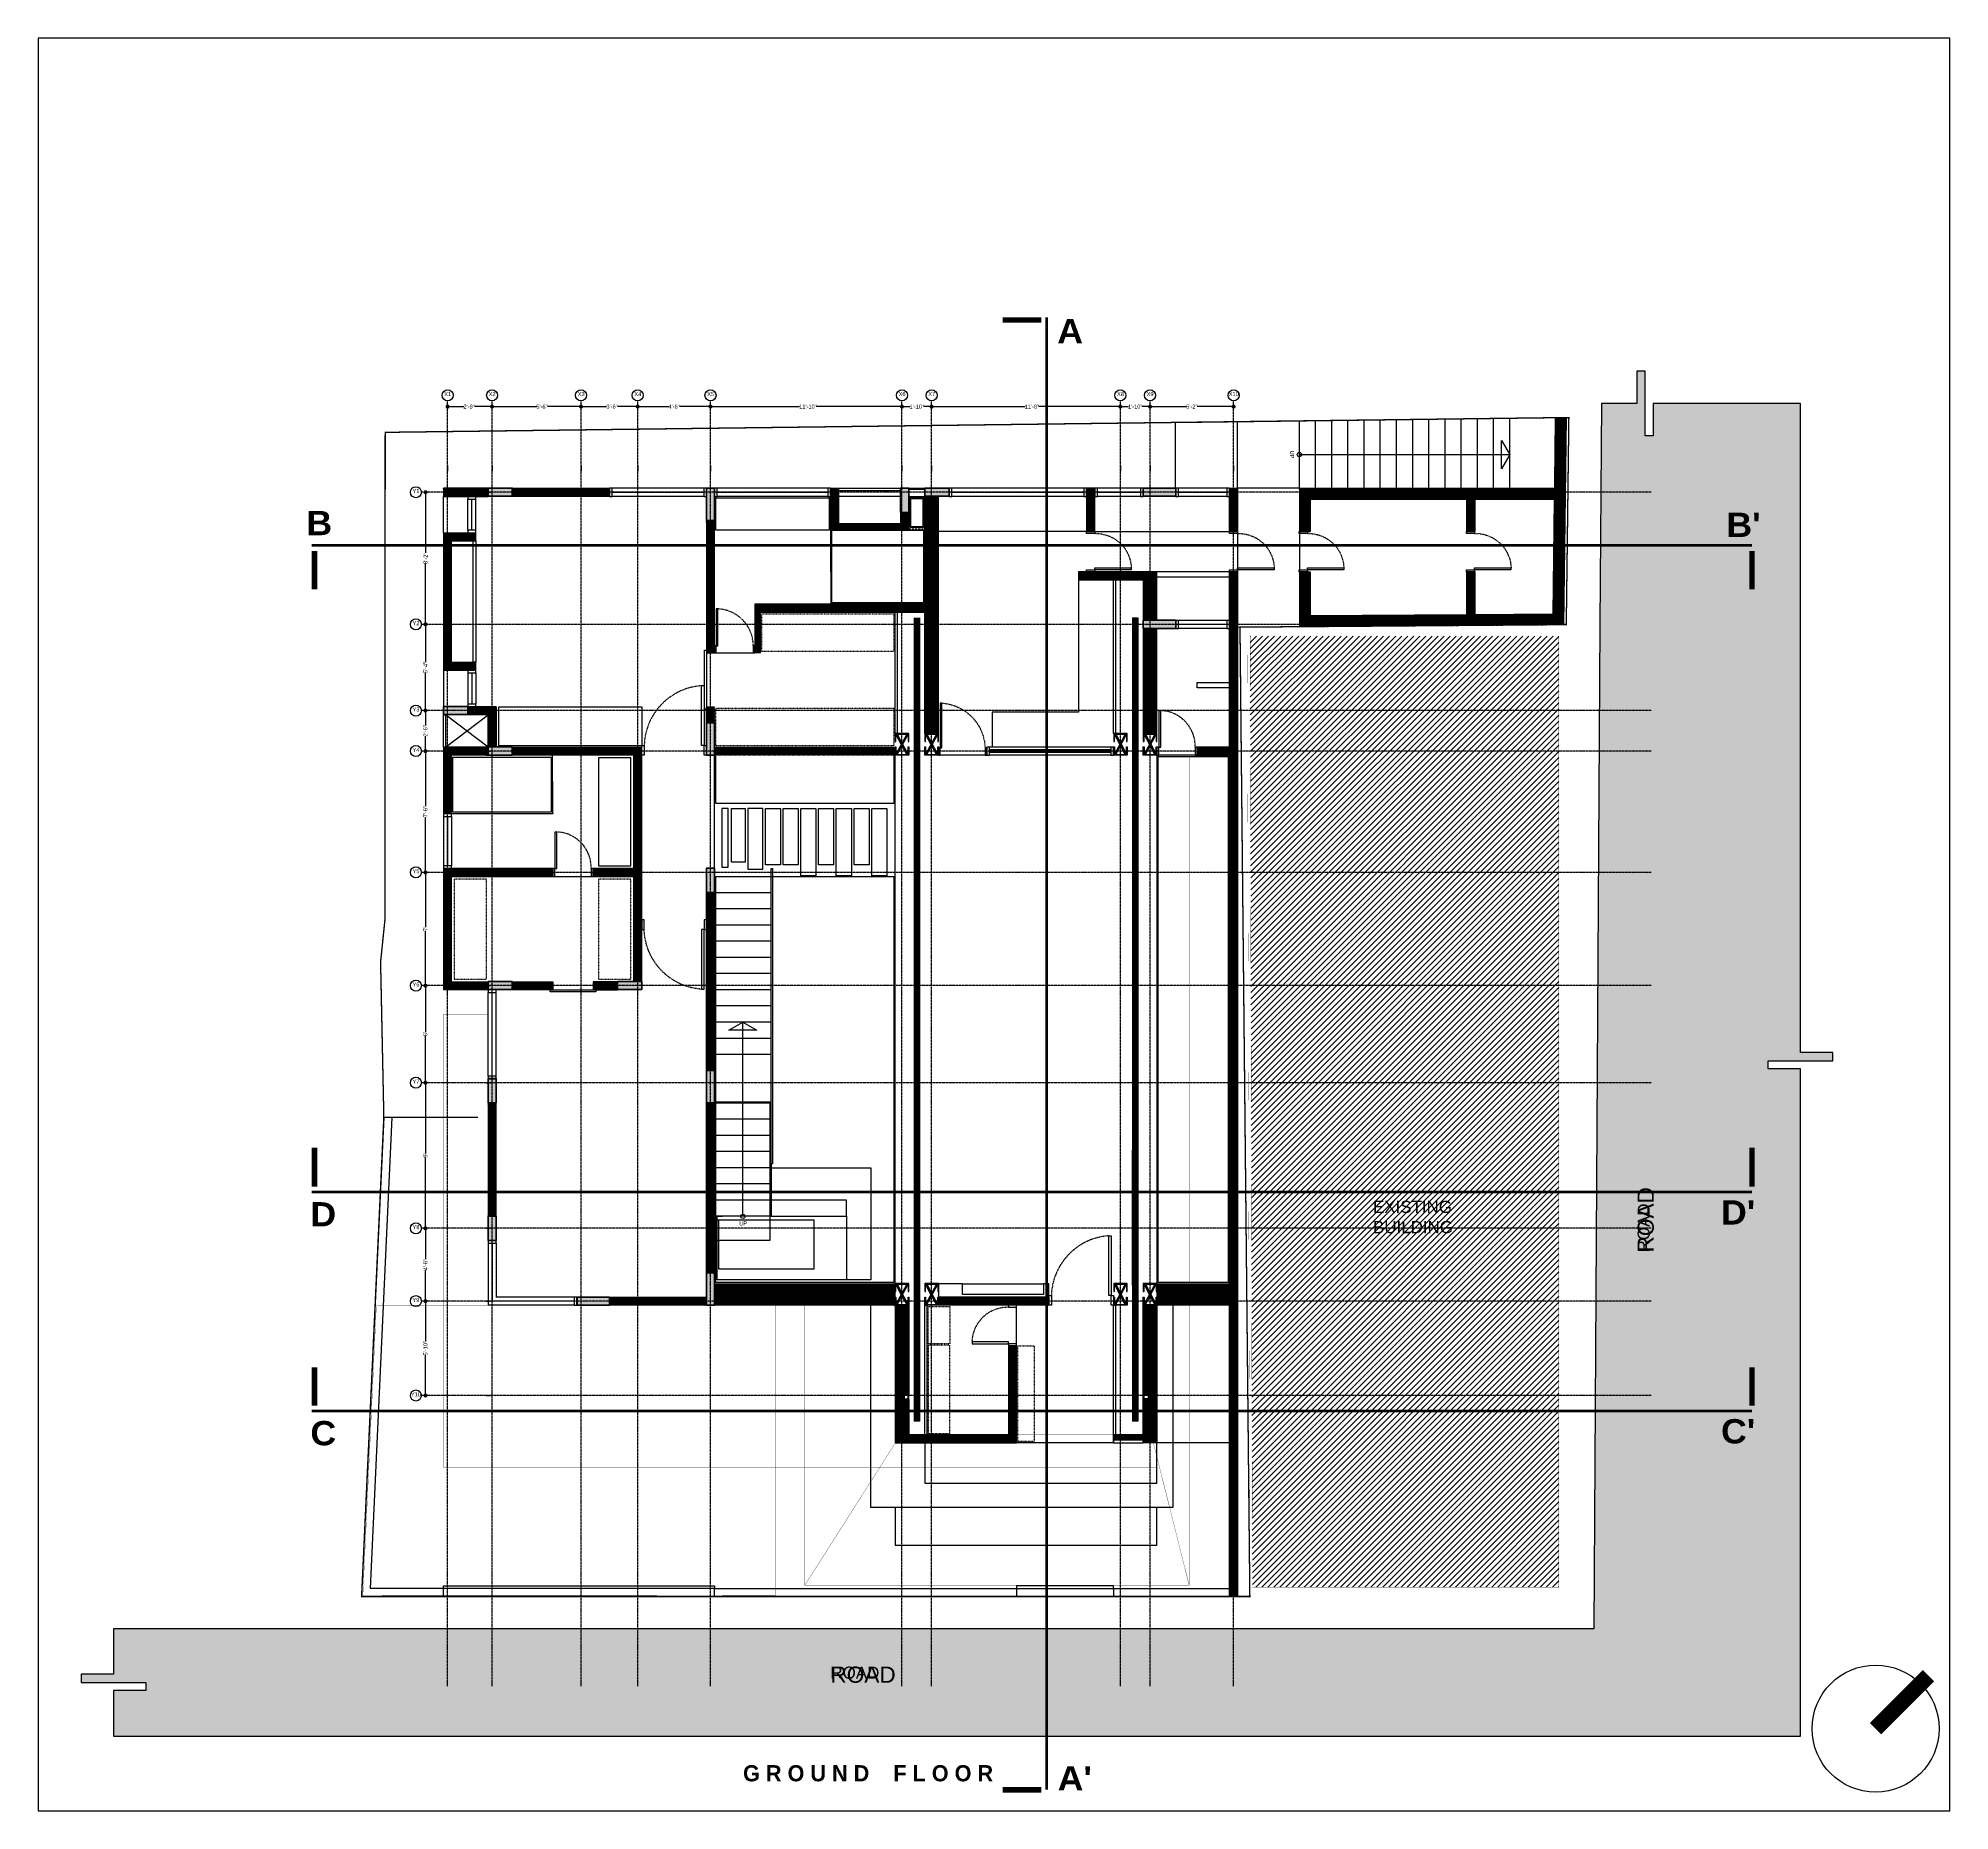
# Model space of a CAD drawing. Header units: inches. Extents: x -8790 to -5834, y -1746 to 1584.
# Drawn here: x -8790 to -7372, y 270 to 1584 of the extents above; entities that cross this region are included whole.
import ezdxf

# ---------------------------------------------------------------- set-up
doc = ezdxf.new("R2010")
doc.units = ezdxf.units.IN
doc.header["$MEASUREMENT"] = 0
doc.header["$PDMODE"] = 34
for name, pattern in [('CENTERX2', [4, 2.5, -0.5, 0.5, -0.5]), ('DASHED2', [0.375, 0.25, -0.125]), ('HIDDEN', [9.525, 6.35, -3.175]), ('Z-1000$0$ACAD_ISO04W100', [30, 24, -3, 0, -3]), ('Z-1001$0$CENTERX2', [4, 2.5, -0.5, 0.5, -0.5])]:
    doc.linetypes.add(name, pattern=pattern)
for name, color, linetype in [('A-TXT-MISC', 11, 'Continuous'), ('P-HATCH', 251, 'Continuous'), ('P-RCC5-SLAB', 12, 'Continuous'), ('P-XREF', 7, 'Continuous'), ('Z-1000$0$A-TXT-MISC', 11, 'Continuous'), ('Z-1000$0$A-TXT-MISC @ 48', 11, 'Continuous'), ('Z-1000$0$A-TXT-MISC @ 64', 11, 'Continuous'), ('Z-1000$0$CN-HATCH', 252, 'Continuous'), ('Z-1000$0$P-MISC', 252, 'Continuous'), ('Z-1000$0$P-ROADMISC', 8, 'Continuous'), ('Z-1000$0$P-STAIRS', 13, 'Continuous'), ('Z-1000$0$Z-OPTIMISED BOUNDARY', 1, 'Z-1000$0$ACAD_ISO04W100'), ('Z-1001$0$A-MISC', 9, 'Continuous'), ('Z-1001$0$B-RCC-COLUMN', 12, 'Continuous'), ('Z-1001$0$P-TXT-MISC', 11, 'Continuous'), ('Z-1001$0$Z-CLINE', 34, 'Z-1001$0$CENTERX2'), ('Z-1001$0$Z-CLINE-DIM', 47, 'Continuous'), ('Z-1001$0$Z-CLINE-DIM @ 48', 47, 'Continuous'), ('Z-1001$0$Z-CLINE-TXT', 3, 'Continuous')]:
    doc.layers.add(name, color=color, linetype=linetype)
doc.layers.add('Z-1001$0$B-MASONRYFILL', color=7, linetype='Continuous', true_color=0x969696)
doc.styles.add('P-T-RM', font='GOTHIC.TTF')
doc.styles.get("Standard").update_dxf_attribs({"font": 'GOTHIC.TTF'})
doc.styles.add('Z-1000$0$Annotative', font='arial.ttf')
doc.styles.add('Z-1001$0$Annotative', font='arial.ttf')
doc.styles.add('Z-1001$0$Standard', font='arial.ttf')
doc.dimstyles.new('Z-1001$0$P-DW', dxfattribs={"dimtxt": 0.0625, "dimasz": 0.0625, "dimexe": 1, "dimexo": 1, "dimgap": 0, "dimtad": 0, "dimdec": 3, "dimzin": 0, "dimdsep": 46, "dimlunit": 4, "dimtxsty": 'Z-1001$0$Annotative', "dimblk": 'Z-1001$0$_Dot', "dimcen": 0, "dimdle": 2, "dimclrt": 256, "dimadec": 0, "dimazin": 0, "dimtfac": 0.75, "dimtdec": 3, "dimtmove": 0, "dimatfit": 3, "dimldrblk": 'Z-1001$0$_Dot', "dimfxl": 1, "dimtolj": 1, "dimtzin": 0, "dimarcsym": 0})
pattern_1 = [(45, (-2e-13, 408.086628), (0.0168379802, 0.0617392608), [0.079375, -0.015875, 0, -0.015875])]
pattern_2 = [(45, (22, 408.086628), (0.0168379802, 0.0617392608), [0.079375, -0.015875, 0, -0.015875])]
pattern_3 = [(45, (162, 408.086628), (0.0168379802, 0.0617392608), [0.079375, -0.015875, 0, -0.015875])]
pattern_4 = [(45, (184, 408.086628), (0.0168379802, 0.0617392608), [0.079375, -0.015875, 0, -0.015875])]
pattern_5 = [(45, (7e-13, 0.086628), (0.0168379802, 0.0617392608), [0.079375, -0.015875, 0, -0.015875])]
pattern_6 = [(45, (22, 0.086628), (0.0168379802, 0.0617392608), [0.079375, -0.015875, 0, -0.015875])]
pattern_7 = [(45, (162, 0.086628), (0.0168379802, 0.0617392608), [0.079375, -0.015875, 0, -0.015875])]
pattern_8 = [(45, (184, 0.086628), (0.0168379802, 0.0617392608), [0.079375, -0.015875, 0, -0.015875])]
pattern_9 = [(45, (-2e-13, -0.913372), (0.0168379802, 0.0617392608), [0.079375, -0.015875, 0, -0.015875])]
pattern_10 = [(45, (-8549.88956, 428.51756), (-0.26516504, 0.26516504), []), (45, (-8549.7128, 428.51756), (-0.26516504, 0.26516504), [])]

# ---------------------------------------------------------------- blocks, each defined once
blk = doc.blocks.new('*U59')
at = {"layer": 'Z-1000$0$A-TXT-MISC @ 48', "insert": (1592.9, 231), "char_height": 9, "attachment_point": 1, "style": 'Z-1000$0$Annotative'}
blk.add_mtext_dynamic_manual_height_columns('ROAD', width=69.368, gutter_width=48, heights=[0], dxfattribs=at)
at = {"layer": 'Z-1000$0$A-TXT-MISC @ 64', "insert": (1592.9, 231), "char_height": 12, "attachment_point": 1, "style": 'Z-1000$0$Annotative'}
blk.add_mtext_dynamic_manual_height_columns('ROAD', width=92.49, gutter_width=64, heights=[0], dxfattribs=at)
blk = doc.blocks.new('*U60')
at = {"layer": 'Z-1000$0$A-TXT-MISC @ 48', "insert": (2191.6, 538.2), "char_height": 9, "attachment_point": 1, "rotation": 90, "style": 'Z-1000$0$Annotative'}
blk.add_mtext_dynamic_manual_height_columns('ROAD', width=69.368, gutter_width=48, heights=[0], dxfattribs=at)
at = {"layer": 'Z-1000$0$A-TXT-MISC @ 64', "insert": (2191.6, 538.2), "char_height": 12, "attachment_point": 1, "rotation": 90, "style": 'Z-1000$0$Annotative'}
blk.add_mtext_dynamic_manual_height_columns('ROAD', width=92.49, gutter_width=64, heights=[0], dxfattribs=at)
blk = doc.blocks.new('Z-1000')
at = {"layer": 'Z-1000$0$CN-HATCH'}
h = blk.add_hatch(dxfattribs=at)
h.set_pattern_fill('ANSI31', color=256, angle=-45)
h.set_pattern_definition([(45, (-1154.7943, 2116.0214), (-2.245064, 2.245064), [])])
h.paths.add_polyline_path([(1904.2, 995.4), (2133.2, 995.4), (2133.2, 289.9), (1905.9, 289.9)])
at = {"layer": 'Z-1000$0$P-MISC'}
h = blk.add_hatch(dxfattribs=at)
h.set_pattern_fill('ANGLE', color=256)
h.set_pattern_definition([(0, (0, 0), (0, 6.985), [5.08, -1.905]), (90, (0, 0), (-6.985, 4e-16), [5.08, -1.905])])
h.paths.add_polyline_path([(2312.5, 179.3), (2312.5, 674.4), (2288.5, 674.4), (2288.5, 680.4), (2336.5, 680.4), (2336.5, 686.4), (2312.5, 686.4), (2312.5, 1168), (2203.1, 1168), (2203.1, 1144), (2197.1, 1144), (2197.1, 1192), (2191.1, 1192), (2191.1, 1168), (2164.7, 1167.9), (2163.7, 1003.7), (2159.2, 258.9), (1061.3, 259), (1061.3, 225.3), (1037.3, 225.3), (1037.3, 219.3), (1085.3, 219.3), (1085.3, 213.3), (1061.3, 213.3), (1061.3, 179.3), (1599.7, 179.3), (1605.7, 179.3), (1611.7, 179.3)])
at = {"layer": 'Z-1000$0$P-MISC', "color": 5, "lineweight": -3, "true_color": 0x1a1aff, "const_width": 0.05, "elevation": -2.4}
blk.add_lwpolyline([(1902.2, 997.4), (2135.2, 997.4), (2135.2, 287.9), (1903.9, 287.9)], close=True, dxfattribs=at)
at = {"layer": 'Z-1000$0$P-MISC', "color": 1, "const_width": 12}
blk.add_lwpolyline([(2368.1, 185), (2407.4, 224.3)], dxfattribs=at)
at = {"layer": 'Z-1000$0$P-MISC'}
blk.add_circle((2368.1, 185), 47.1, dxfattribs=at)
at = {"layer": 'Z-1000$0$P-ROADMISC', "lineweight": -3}
blk.add_lwpolyline([(2312.5, 179.3), (2312.5, 674.4), (2288.5, 674.4), (2288.5, 680.4), (2336.5, 680.4), (2336.5, 686.4), (2312.5, 686.4), (2312.5, 1168), (2203.1, 1168), (2203.1, 1144), (2197.1, 1144), (2197.1, 1192), (2191.1, 1192), (2191.1, 1168), (2164.7, 1167.9), (2163.7, 1003.7), (2159.2, 258.9), (1061.3, 259), (1061.3, 225.3), (1037.3, 225.3), (1037.3, 219.3), (1085.3, 219.3), (1085.3, 213.3), (1061.3, 213.3), (1061.3, 179.3), (1599.7, 179.3), (1599.7, 179.3), (1605.7, 179.3), (1605.7, 179.3), (1611.7, 179.3), (1611.7, 179.3)], close=True, dxfattribs=at)
at = {"layer": 'Z-1000$0$P-STAIRS'}
blk.add_lwpolyline([(1005.4, 124.1), (2423.1, 124.1), (2423.1, 1438.9), (1005.4, 1438.9)], close=True, dxfattribs=at)
at = {"layer": 'Z-1000$0$P-STAIRS', "lineweight": -3, "const_width": 0.1, "elevation": -2.4}
blk.add_lwpolyline([(1904.2, 995.4), (2133.2, 995.4), (2133.2, 289.9), (1905.9, 289.9)], close=True, dxfattribs=at)
at = {"layer": 'Z-1000$0$Z-OPTIMISED BOUNDARY', "color": 1, "lineweight": -3, "ltscale": 0.01, "true_color": 0xef0b0b, "const_width": 1}
blk.add_lwpolyline([(1262.7, 1146.5), (1262.6, 785.7), (1259.3, 753.7), (1261.7, 638.6), (1245.2, 283), (1904, 283), (1896.7, 1002), (2138.7, 1003.9), (2140.6, 1157.5), (1262.7, 1146.5)], dxfattribs=at)
at = {"layer": 'Z-1000$0$A-TXT-MISC', "color": 2}
for name in ['*U60', '*U59']:
    blk.add_blockref(name, (0, 0), dxfattribs=at)
at = {"layer": 'Z-1000$0$A-TXT-MISC @ 48', "insert": (1995.3, 576.5), "char_height": 9, "attachment_point": 1, "style": 'Z-1000$0$Annotative'}
blk.add_mtext_dynamic_manual_height_columns('EXISTING BUILDING', width=69.368, gutter_width=48, heights=[0], dxfattribs=at)
blk = doc.blocks.new('Z-1001$0$_Dot')
at = {"color": 0, "linetype": 'ByBlock', "lineweight": -2}
blk.add_line((-0.5, 0), (-1, 0), dxfattribs=at)
at = {"color": 0, "linetype": 'ByBlock', "const_width": 0.5}
blk.add_lwpolyline([(-0.25, 0, 1), (0.25, 0, 1)], format="xyb", close=True, dxfattribs=at)
blk = doc.blocks.new('*D38')
at = {"layer": 'Defpoints', "color": 0, "lineweight": -3, "transparency": 16777216}
for p in [(1297.4, 1169.9), (1319.4, 1169.9), (1319.4, 1165.6)]:
    blk.add_point(p, dxfattribs=at)
at = {"layer": 'Z-1001$0$Z-CLINE-DIM', "color": 0, "lineweight": -2, "transparency": 16777216}
for p, q in [((1300.4, 1165.6), (1303.4, 1165.6)), ((1316.4, 1165.6), (1313.4, 1165.6)), ((1297.4, 1121.9), (1297.4, 1117.6)), ((1319.4, 1121.9), (1319.4, 1117.6))]:
    blk.add_line(p, q, dxfattribs=at)
at = {"layer": 'Z-1001$0$Z-CLINE-DIM', "color": 0, "lineweight": -2, "transparency": 16777216, "xscale": 3, "yscale": 3, "zscale": 3, "rotation": 180}
blk.add_blockref('Z-1001$0$_Dot', (1297.4, 1165.6), dxfattribs=at)
at = {"layer": 'Z-1001$0$Z-CLINE-DIM', "color": 0, "lineweight": -2, "transparency": 16777216, "xscale": 3, "yscale": 3, "zscale": 3}
blk.add_blockref('Z-1001$0$_Dot', (1319.4, 1165.6), dxfattribs=at)
at = {"layer": 'Z-1001$0$Z-CLINE-DIM', "transparency": 16777216, "insert": (1308.4, 1165.6), "char_height": 3, "attachment_point": 5, "style": 'Z-1001$0$Annotative'}
blk.add_mtext('\\A1;1\'-10"', dxfattribs=at)
blk = doc.blocks.new('*D39')
at = {"layer": 'Defpoints', "color": 0, "lineweight": -3, "transparency": 16777216}
for p in [(1155.4, 1169.9), (1297.4, 1169.9), (1297.4, 1165.6)]:
    blk.add_point(p, dxfattribs=at)
at = {"layer": 'Z-1001$0$Z-CLINE-DIM', "color": 0, "lineweight": -2, "transparency": 16777216}
for p, q in [((1158.4, 1165.6), (1221.5, 1165.6)), ((1294.4, 1165.6), (1233.8, 1165.6)), ((1155.4, 1121.9), (1155.4, 1117.6)), ((1297.4, 1121.9), (1297.4, 1117.6))]:
    blk.add_line(p, q, dxfattribs=at)
at = {"layer": 'Z-1001$0$Z-CLINE-DIM', "color": 0, "lineweight": -2, "transparency": 16777216, "xscale": 3, "yscale": 3, "zscale": 3, "rotation": 180}
blk.add_blockref('Z-1001$0$_Dot', (1155.4, 1165.6), dxfattribs=at)
at = {"layer": 'Z-1001$0$Z-CLINE-DIM', "color": 0, "lineweight": -2, "transparency": 16777216, "xscale": 3, "yscale": 3, "zscale": 3}
blk.add_blockref('Z-1001$0$_Dot', (1297.4, 1165.6), dxfattribs=at)
at = {"layer": 'Z-1001$0$Z-CLINE-DIM', "transparency": 16777216, "insert": (1227.7, 1165.6), "char_height": 3, "attachment_point": 5, "style": 'Z-1001$0$Annotative'}
blk.add_mtext('\\A1;11\'-10"', dxfattribs=at)
blk = doc.blocks.new('*D40')
at = {"layer": 'Defpoints', "color": 0, "lineweight": -3, "transparency": 16777216}
for p in [(1101.4, 1169.9), (1155.4, 1169.9), (1155.4, 1165.6)]:
    blk.add_point(p, dxfattribs=at)
at = {"layer": 'Z-1001$0$Z-CLINE-DIM', "color": 0, "lineweight": -2, "transparency": 16777216}
for p, q in [((1104.4, 1165.6), (1124.4, 1165.6)), ((1152.4, 1165.6), (1132.5, 1165.6)), ((1101.4, 1121.9), (1101.4, 1117.6)), ((1155.4, 1121.9), (1155.4, 1117.6))]:
    blk.add_line(p, q, dxfattribs=at)
at = {"layer": 'Z-1001$0$Z-CLINE-DIM', "color": 0, "lineweight": -2, "transparency": 16777216, "xscale": 3, "yscale": 3, "zscale": 3, "rotation": 180}
blk.add_blockref('Z-1001$0$_Dot', (1101.4, 1165.6), dxfattribs=at)
at = {"layer": 'Z-1001$0$Z-CLINE-DIM', "color": 0, "lineweight": -2, "transparency": 16777216, "xscale": 3, "yscale": 3, "zscale": 3}
blk.add_blockref('Z-1001$0$_Dot', (1155.4, 1165.6), dxfattribs=at)
at = {"layer": 'Z-1001$0$Z-CLINE-DIM', "transparency": 16777216, "insert": (1128.4, 1165.6), "char_height": 3, "attachment_point": 5, "style": 'Z-1001$0$Annotative'}
blk.add_mtext('\\A1;4\'-6"', dxfattribs=at)
blk = doc.blocks.new('*D41')
at = {"layer": 'Defpoints', "color": 0, "lineweight": -3, "transparency": 16777216}
for p in [(993.4, 1169.9), (1059.4, 1169.9), (1059.4, 1165.6)]:
    blk.add_point(p, dxfattribs=at)
at = {"layer": 'Z-1001$0$Z-CLINE-DIM', "color": 0, "lineweight": -2, "transparency": 16777216}
for p, q in [((996.4, 1165.6), (1026.4, 1165.6)), ((1056.4, 1165.6), (1034.4, 1165.6)), ((993.4, 1121.9), (993.4, 1117.6)), ((1059.4, 1121.9), (1059.4, 1117.6))]:
    blk.add_line(p, q, dxfattribs=at)
at = {"layer": 'Z-1001$0$Z-CLINE-DIM', "color": 0, "lineweight": -2, "transparency": 16777216, "xscale": 3, "yscale": 3, "zscale": 3, "rotation": 180}
blk.add_blockref('Z-1001$0$_Dot', (993.4, 1165.6), dxfattribs=at)
at = {"layer": 'Z-1001$0$Z-CLINE-DIM', "color": 0, "lineweight": -2, "transparency": 16777216, "xscale": 3, "yscale": 3, "zscale": 3}
blk.add_blockref('Z-1001$0$_Dot', (1059.4, 1165.6), dxfattribs=at)
at = {"layer": 'Z-1001$0$Z-CLINE-DIM', "transparency": 16777216, "insert": (1030.4, 1165.6), "char_height": 3, "attachment_point": 5, "style": 'Z-1001$0$Annotative'}
blk.add_mtext('\\A1;5\'-6"', dxfattribs=at)
blk = doc.blocks.new('*D42')
at = {"layer": 'Defpoints', "color": 0, "lineweight": -3, "transparency": 16777216}
for p in [(960.4, 1169.9), (993.4, 1169.9), (993.4, 1165.6)]:
    blk.add_point(p, dxfattribs=at)
at = {"layer": 'Z-1001$0$Z-CLINE-DIM', "color": 0, "lineweight": -2, "transparency": 16777216}
for p, q in [((963.4, 1165.6), (972.4, 1165.6)), ((990.4, 1165.6), (980.4, 1165.6)), ((960.4, 1121.9), (960.4, 1117.6)), ((993.4, 1121.9), (993.4, 1117.6))]:
    blk.add_line(p, q, dxfattribs=at)
at = {"layer": 'Z-1001$0$Z-CLINE-DIM', "color": 0, "lineweight": -2, "transparency": 16777216, "xscale": 3, "yscale": 3, "zscale": 3, "rotation": 180}
blk.add_blockref('Z-1001$0$_Dot', (960.4, 1165.6), dxfattribs=at)
at = {"layer": 'Z-1001$0$Z-CLINE-DIM', "color": 0, "lineweight": -2, "transparency": 16777216, "xscale": 3, "yscale": 3, "zscale": 3}
blk.add_blockref('Z-1001$0$_Dot', (993.4, 1165.6), dxfattribs=at)
at = {"layer": 'Z-1001$0$Z-CLINE-DIM', "transparency": 16777216, "insert": (976.4, 1165.6), "char_height": 3, "attachment_point": 5, "style": 'Z-1001$0$Annotative'}
blk.add_mtext('\\A1;2\'-9"', dxfattribs=at)
blk = doc.blocks.new('*D43')
at = {"layer": 'Defpoints', "color": 0, "lineweight": -3, "transparency": 16777216}
for p in [(1459.4, 1169.9), (1481.4, 1169.9), (1481.4, 1165.6)]:
    blk.add_point(p, dxfattribs=at)
at = {"layer": 'Z-1001$0$Z-CLINE-DIM', "color": 0, "lineweight": -2, "transparency": 16777216}
for p, q in [((1462.4, 1165.6), (1465.4, 1165.6)), ((1478.4, 1165.6), (1475.4, 1165.6)), ((1459.4, 1121.9), (1459.4, 1117.6)), ((1481.4, 1121.9), (1481.4, 1117.6))]:
    blk.add_line(p, q, dxfattribs=at)
at = {"layer": 'Z-1001$0$Z-CLINE-DIM', "color": 0, "lineweight": -2, "transparency": 16777216, "xscale": 3, "yscale": 3, "zscale": 3, "rotation": 180}
blk.add_blockref('Z-1001$0$_Dot', (1459.4, 1165.6), dxfattribs=at)
at = {"layer": 'Z-1001$0$Z-CLINE-DIM', "color": 0, "lineweight": -2, "transparency": 16777216, "xscale": 3, "yscale": 3, "zscale": 3}
blk.add_blockref('Z-1001$0$_Dot', (1481.4, 1165.6), dxfattribs=at)
at = {"layer": 'Z-1001$0$Z-CLINE-DIM', "transparency": 16777216, "insert": (1470.4, 1165.6), "char_height": 3, "attachment_point": 5, "style": 'Z-1001$0$Annotative'}
blk.add_mtext('\\A1;1\'-10"', dxfattribs=at)
blk = doc.blocks.new('*D44')
at = {"layer": 'Defpoints', "color": 0, "lineweight": -3, "transparency": 16777216}
for p in [(1481.4, 1169.9), (1543.4, 1169.9), (1543.4, 1165.6)]:
    blk.add_point(p, dxfattribs=at)
at = {"layer": 'Z-1001$0$Z-CLINE-DIM', "color": 0, "lineweight": -2, "transparency": 16777216}
for p, q in [((1484.4, 1165.6), (1508.4, 1165.6)), ((1540.4, 1165.6), (1516.4, 1165.6)), ((1481.4, 1121.9), (1481.4, 1117.6)), ((1543.4, 1121.9), (1543.4, 1117.6))]:
    blk.add_line(p, q, dxfattribs=at)
at = {"layer": 'Z-1001$0$Z-CLINE-DIM', "color": 0, "lineweight": -2, "transparency": 16777216, "xscale": 3, "yscale": 3, "zscale": 3, "rotation": 180}
blk.add_blockref('Z-1001$0$_Dot', (1481.4, 1165.6), dxfattribs=at)
at = {"layer": 'Z-1001$0$Z-CLINE-DIM', "color": 0, "lineweight": -2, "transparency": 16777216, "xscale": 3, "yscale": 3, "zscale": 3}
blk.add_blockref('Z-1001$0$_Dot', (1543.4, 1165.6), dxfattribs=at)
at = {"layer": 'Z-1001$0$Z-CLINE-DIM', "transparency": 16777216, "insert": (1512.4, 1165.6), "char_height": 3, "attachment_point": 5, "style": 'Z-1001$0$Annotative'}
blk.add_mtext('\\A1;5\'-2"', dxfattribs=at)
blk = doc.blocks.new('*D45')
at = {"layer": 'Defpoints', "color": 0, "lineweight": -3, "transparency": 16777216}
for p in [(941, 1102.1), (941, 1004.1), (944.1, 1004.1)]:
    blk.add_point(p, dxfattribs=at)
at = {"layer": 'Z-1001$0$Z-CLINE-DIM', "color": 0, "lineweight": -2, "transparency": 16777216}
for p, q in [((944.1, 1099.1), (944.1, 1057.1)), ((989, 1102.1), (992.1, 1102.1)), ((944.1, 1007.1), (944.1, 1049.1)), ((989, 1004.1), (992.1, 1004.1))]:
    blk.add_line(p, q, dxfattribs=at)
at = {"layer": 'Z-1001$0$Z-CLINE-DIM', "color": 0, "lineweight": -2, "transparency": 16777216, "xscale": 3, "yscale": 3, "zscale": 3}
for p, rotation in [((944.1, 1102.1), 90), ((944.1, 1004.1), 270)]:
    blk.add_blockref('Z-1001$0$_Dot', p, dxfattribs=dict(at, rotation=rotation))
at = {"layer": 'Z-1001$0$Z-CLINE-DIM', "transparency": 16777216, "insert": (944.1, 1053.1), "char_height": 3, "attachment_point": 5, "rotation": 90, "style": 'Z-1001$0$Annotative'}
blk.add_mtext('\\A1;8\'-2"', dxfattribs=at)
blk = doc.blocks.new('*D46')
at = {"layer": 'Defpoints', "color": 0, "lineweight": -3, "transparency": 16777216}
for p in [(941, 1004.1), (941, 940.1), (944, 940.1)]:
    blk.add_point(p, dxfattribs=at)
at = {"layer": 'Z-1001$0$Z-CLINE-DIM', "color": 0, "lineweight": -2, "transparency": 16777216}
for p, q in [((944, 1001.1), (944, 976.1)), ((989, 1004.1), (992, 1004.1)), ((944, 943.1), (944, 968.1)), ((989, 940.1), (992, 940.1))]:
    blk.add_line(p, q, dxfattribs=at)
at = {"layer": 'Z-1001$0$Z-CLINE-DIM', "color": 0, "lineweight": -2, "transparency": 16777216, "xscale": 3, "yscale": 3, "zscale": 3}
for p, rotation in [((944, 1004.1), 90), ((944, 940.1), 270)]:
    blk.add_blockref('Z-1001$0$_Dot', p, dxfattribs=dict(at, rotation=rotation))
at = {"layer": 'Z-1001$0$Z-CLINE-DIM', "transparency": 16777216, "insert": (944, 972.1), "char_height": 3, "attachment_point": 5, "rotation": 90, "style": 'Z-1001$0$Annotative'}
blk.add_mtext('\\A1;5\'-4"', dxfattribs=at)
blk = doc.blocks.new('*D47')
at = {"layer": 'Defpoints', "color": 0, "lineweight": -3, "transparency": 16777216}
for p in [(941, 940.1), (941, 910.1), (944, 910.1)]:
    blk.add_point(p, dxfattribs=at)
at = {"layer": 'Z-1001$0$Z-CLINE-DIM', "color": 0, "lineweight": -2, "transparency": 16777216}
for p, q in [((944, 937.1), (944, 929.1)), ((989, 940.1), (992, 940.1)), ((944, 913.1), (944, 921.1)), ((989, 910.1), (992, 910.1))]:
    blk.add_line(p, q, dxfattribs=at)
at = {"layer": 'Z-1001$0$Z-CLINE-DIM', "color": 0, "lineweight": -2, "transparency": 16777216, "xscale": 3, "yscale": 3, "zscale": 3}
for p, rotation in [((944, 940.1), 90), ((944, 910.1), 270)]:
    blk.add_blockref('Z-1001$0$_Dot', p, dxfattribs=dict(at, rotation=rotation))
at = {"layer": 'Z-1001$0$Z-CLINE-DIM', "transparency": 16777216, "insert": (944, 925.1), "char_height": 3, "attachment_point": 5, "rotation": 90, "style": 'Z-1001$0$Annotative'}
blk.add_mtext('\\A1;2\'-6"', dxfattribs=at)
blk = doc.blocks.new('*D48')
at = {"layer": 'Defpoints', "color": 0, "lineweight": -3, "transparency": 16777216}
for p in [(941, 910.1), (941, 820.1), (944, 820.1)]:
    blk.add_point(p, dxfattribs=at)
at = {"layer": 'Z-1001$0$Z-CLINE-DIM', "color": 0, "lineweight": -2, "transparency": 16777216}
for p, q in [((989, 910.1), (992, 910.1)), ((944, 907.1), (944, 869.1)), ((944, 823.1), (944, 861.1)), ((989, 820.1), (992, 820.1))]:
    blk.add_line(p, q, dxfattribs=at)
at = {"layer": 'Z-1001$0$Z-CLINE-DIM', "color": 0, "lineweight": -2, "transparency": 16777216, "xscale": 3, "yscale": 3, "zscale": 3}
for p, rotation in [((944, 910.1), 90), ((944, 820.1), 270)]:
    blk.add_blockref('Z-1001$0$_Dot', p, dxfattribs=dict(at, rotation=rotation))
at = {"layer": 'Z-1001$0$Z-CLINE-DIM', "transparency": 16777216, "insert": (944, 865.1), "char_height": 3, "attachment_point": 5, "rotation": 90, "style": 'Z-1001$0$Annotative'}
blk.add_mtext('\\A1;7\'-6"', dxfattribs=at)
blk = doc.blocks.new('*D49')
at = {"layer": 'Defpoints', "color": 0, "lineweight": -3, "transparency": 16777216}
for p in [(941, 820.1), (941, 736.1), (944, 736.1)]:
    blk.add_point(p, dxfattribs=at)
at = {"layer": 'Z-1001$0$Z-CLINE-DIM', "color": 0, "lineweight": -2, "transparency": 16777216}
for p, q in [((944, 817.1), (944, 779.5)), ((989, 820.1), (992, 820.1)), ((944, 739.1), (944, 776.7)), ((989, 736.1), (992, 736.1))]:
    blk.add_line(p, q, dxfattribs=at)
at = {"layer": 'Z-1001$0$Z-CLINE-DIM', "color": 0, "lineweight": -2, "transparency": 16777216, "xscale": 3, "yscale": 3, "zscale": 3}
for p, rotation in [((944, 820.1), 90), ((944, 736.1), 270)]:
    blk.add_blockref('Z-1001$0$_Dot', p, dxfattribs=dict(at, rotation=rotation))
at = {"layer": 'Z-1001$0$Z-CLINE-DIM', "transparency": 16777216, "insert": (944, 778.1), "char_height": 3, "attachment_point": 5, "rotation": 90, "style": 'Z-1001$0$Annotative'}
blk.add_mtext("\\A1;7'", dxfattribs=at)
blk = doc.blocks.new('*D50')
at = {"layer": 'Defpoints', "color": 0, "lineweight": -3, "transparency": 16777216}
for p in [(1319.4, 1169.9), (1459.4, 1169.9), (1459.4, 1165.6)]:
    blk.add_point(p, dxfattribs=at)
at = {"layer": 'Z-1001$0$Z-CLINE-DIM', "color": 0, "lineweight": -2, "transparency": 16777216}
for p, q in [((1322.4, 1165.6), (1388.8, 1165.6)), ((1456.4, 1165.6), (1398.8, 1165.6)), ((1319.4, 1121.9), (1319.4, 1117.6)), ((1459.4, 1121.9), (1459.4, 1117.6))]:
    blk.add_line(p, q, dxfattribs=at)
at = {"layer": 'Z-1001$0$Z-CLINE-DIM', "color": 0, "lineweight": -2, "transparency": 16777216, "xscale": 3, "yscale": 3, "zscale": 3, "rotation": 180}
blk.add_blockref('Z-1001$0$_Dot', (1319.4, 1165.6), dxfattribs=at)
at = {"layer": 'Z-1001$0$Z-CLINE-DIM', "color": 0, "lineweight": -2, "transparency": 16777216, "xscale": 3, "yscale": 3, "zscale": 3}
blk.add_blockref('Z-1001$0$_Dot', (1459.4, 1165.6), dxfattribs=at)
at = {"layer": 'Z-1001$0$Z-CLINE-DIM', "transparency": 16777216, "insert": (1393.8, 1165.6), "char_height": 3, "attachment_point": 5, "style": 'Z-1001$0$Annotative'}
blk.add_mtext('\\A1;11\'-8"', dxfattribs=at)
blk = doc.blocks.new('Z-1001$0$columns')
at = {"layer": 'Z-1001$0$A-MISC', "true_color": 0x794715}
h = blk.add_hatch(dxfattribs=at)
h.set_pattern_fill('ANSI36', color=36, scale=0.01)
h.set_pattern_definition(pattern_1)
h.paths.add_polyline_path([(645.6, 793.1), (645.6, 799.1), (635.6, 799.1), (635.6, 793.1), (636.1, 793.1), (636.1, 798.6), (645.1, 798.6), (645.1, 793.1)])
h = blk.add_hatch(dxfattribs=at)
h.set_pattern_fill('ANSI36', color=36, scale=0.01)
h.set_pattern_definition(pattern_2)
h.paths.add_polyline_path([(667.6, 793.1), (667.6, 799.1), (657.6, 799.1), (657.6, 793.1), (658.1, 793.1), (658.1, 798.6), (667.1, 798.6), (667.1, 793.1)])
h = blk.add_hatch(dxfattribs=at)
h.set_pattern_fill('ANSI36', color=36, scale=0.01)
h.set_pattern_definition(pattern_3)
h.paths.add_polyline_path([(807.6, 793.1), (807.6, 799.1), (797.6, 799.1), (797.6, 793.1), (798.1, 793.1), (798.1, 798.6), (807.1, 798.6), (807.1, 793.1)])
h = blk.add_hatch(dxfattribs=at)
h.set_pattern_fill('ANSI36', color=36, scale=0.01)
h.set_pattern_definition(pattern_4)
h.paths.add_polyline_path([(829.6, 793.1), (829.6, 799.1), (819.6, 799.1), (819.6, 793.1), (820.1, 793.1), (820.1, 798.6), (829.1, 798.6), (829.1, 793.1)])
h = blk.add_hatch(dxfattribs=at)
h.set_pattern_fill('ANSI36', color=36, scale=0.01)
h.set_pattern_definition(pattern_1)
h.paths.add_polyline_path([(645.6, 789.1), (645.6, 783.1), (635.6, 783.1), (635.6, 789.1), (636.1, 789.1), (636.1, 783.6), (645.1, 783.6), (645.1, 789.1)])
h = blk.add_hatch(dxfattribs=at)
h.set_pattern_fill('ANSI36', color=36, scale=0.01)
h.set_pattern_definition(pattern_2)
h.paths.add_polyline_path([(667.6, 789.1), (667.6, 783.1), (657.6, 783.1), (657.6, 789.1), (658.1, 789.1), (658.1, 783.6), (667.1, 783.6), (667.1, 789.1)])
h = blk.add_hatch(dxfattribs=at)
h.set_pattern_fill('ANSI36', color=36, scale=0.01)
h.set_pattern_definition(pattern_3)
h.paths.add_polyline_path([(807.6, 789.1), (807.6, 783.1), (797.6, 783.1), (797.6, 789.1), (798.1, 789.1), (798.1, 783.6), (807.1, 783.6), (807.1, 789.1)])
h = blk.add_hatch(dxfattribs=at)
h.set_pattern_fill('ANSI36', color=36, scale=0.01)
h.set_pattern_definition(pattern_4)
h.paths.add_polyline_path([(829.6, 789.1), (829.6, 783.1), (819.6, 783.1), (819.6, 789.1), (820.1, 789.1), (820.1, 783.6), (829.1, 783.6), (829.1, 789.1)])
h = blk.add_hatch(dxfattribs=at)
h.set_pattern_fill('ANSI36', color=36, scale=0.01)
h.set_pattern_definition(pattern_5)
h.paths.add_polyline_path([(645.6, 385.1), (645.6, 391.1), (635.6, 391.1), (635.6, 385.1), (636.1, 385.1), (636.1, 390.6), (645.1, 390.6), (645.1, 385.1)])
h = blk.add_hatch(dxfattribs=at)
h.set_pattern_fill('ANSI36', color=36, scale=0.01)
h.set_pattern_definition(pattern_6)
h.paths.add_polyline_path([(667.6, 385.1), (667.6, 391.1), (657.6, 391.1), (657.6, 385.1), (658.1, 385.1), (658.1, 390.6), (667.1, 390.6), (667.1, 385.1)])
h = blk.add_hatch(dxfattribs=at)
h.set_pattern_fill('ANSI36', color=36, scale=0.01)
h.set_pattern_definition(pattern_7)
h.paths.add_polyline_path([(807.6, 385.1), (807.6, 391.1), (797.6, 391.1), (797.6, 385.1), (798.1, 385.1), (798.1, 390.6), (807.1, 390.6), (807.1, 385.1)])
h = blk.add_hatch(dxfattribs=at)
h.set_pattern_fill('ANSI36', color=36, scale=0.01)
h.set_pattern_definition(pattern_8)
h.paths.add_polyline_path([(829.6, 385.1), (829.6, 391.1), (819.6, 391.1), (819.6, 385.1), (820.1, 385.1), (820.1, 390.6), (829.1, 390.6), (829.1, 385.1)])
h = blk.add_hatch(dxfattribs=at)
h.set_pattern_fill('ANSI36', color=36, scale=0.01)
h.set_pattern_definition(pattern_5)
h.paths.add_polyline_path([(645.6, 381.1), (645.6, 375.1), (635.6, 375.1), (635.6, 381.1), (636.1, 381.1), (636.1, 375.6), (645.1, 375.6), (645.1, 381.1)])
h = blk.add_hatch(dxfattribs=at)
h.set_pattern_fill('ANSI36', color=36, scale=0.01)
h.set_pattern_definition(pattern_6)
h.paths.add_polyline_path([(667.6, 381.1), (667.6, 375.1), (657.6, 375.1), (657.6, 381.1), (658.1, 381.1), (658.1, 375.6), (667.1, 375.6), (667.1, 381.1)])
h = blk.add_hatch(dxfattribs=at)
h.set_pattern_fill('ANSI36', color=36, scale=0.01)
h.set_pattern_definition(pattern_7)
h.paths.add_polyline_path([(807.6, 381.1), (807.6, 375.1), (797.6, 375.1), (797.6, 381.1), (798.1, 381.1), (798.1, 375.6), (807.1, 375.6), (807.1, 381.1)])
h = blk.add_hatch(dxfattribs=at)
h.set_pattern_fill('ANSI36', color=36, scale=0.01)
h.set_pattern_definition(pattern_8)
h.paths.add_polyline_path([(829.6, 381.1), (829.6, 375.1), (819.6, 375.1), (819.6, 381.1), (820.1, 381.1), (820.1, 375.6), (829.1, 375.6), (829.1, 381.1)])
h = blk.add_hatch(dxfattribs=at)
h.set_pattern_fill('ANSI36', color=36, scale=0.01)
h.set_pattern_definition(pattern_9)
h.paths.add_polyline_path([(645.1, 308.6), (642.1, 308.6), (642.1, 305.6), (645.1, 305.6)], flags=16)
h.paths.add_polyline_path([(645.6, 309.1), (641.6, 309.1), (641.6, 305.1), (645.6, 305.1)])
h = blk.add_hatch(dxfattribs=at)
h.set_pattern_fill('ANSI36', color=36, scale=0.01)
h.set_pattern_definition(pattern_9)
h.paths.add_polyline_path([(820.1, 308.6), (823.1, 308.6), (823.1, 305.6), (820.1, 305.6)], flags=16)
h.paths.add_polyline_path([(819.6, 309.1), (823.6, 309.1), (823.6, 305.1), (819.6, 305.1)])
at = {"layer": 'Z-1001$0$B-MASONRYFILL', "ltscale": 2}
h = blk.add_hatch(color=8, dxfattribs=at)
h.dxf.hatch_style = 1
h.paths.add_polyline_path([(333.6, 981.1), (333.6, 975.1), (351.6, 975.1), (351.6, 981.1)])
h = blk.add_hatch(color=8, dxfattribs=at)
h.dxf.hatch_style = 1
h.paths.add_polyline_path([(495.6, 957.1), (501.6, 957.1), (501.6, 981.1), (495.6, 981.1)])
h = blk.add_hatch(color=8, dxfattribs=at)
h.dxf.hatch_style = 1
h.paths.add_polyline_path([(639.6, 963.1), (645.6, 963.1), (645.6, 981.1), (639.6, 981.1)])
h = blk.add_hatch(color=8, dxfattribs=at)
h.dxf.hatch_style = 1
h.paths.add_polyline_path([(657.6, 981.1), (657.6, 975.1), (675.6, 975.1), (675.6, 981.1)])
h = blk.add_hatch(color=8, dxfattribs=at)
h.dxf.hatch_style = 1
h.paths.add_polyline_path([(819.6, 981.1), (819.6, 975.1), (843.6, 975.1), (843.6, 981.1)])
h = blk.add_hatch(color=8, dxfattribs=at)
h.dxf.hatch_style = 1
h.paths.add_polyline_path([(819.6, 883.1), (819.6, 877.1), (843.6, 877.1), (843.6, 883.1)])
h = blk.add_hatch(color=8, dxfattribs=at)
h.dxf.hatch_style = 1
h.paths.add_polyline_path([(300.6, 819.1), (300.6, 813.1), (318.6, 813.1), (318.6, 819.1)])
h = blk.add_hatch(color=8, dxfattribs=at)
h.dxf.hatch_style = 1
h.paths.add_polyline_path([(495.6, 783.1), (501.6, 783.1), (501.6, 807.1), (495.6, 807.1)])
h = blk.add_hatch(color=8, dxfattribs=at)
h.dxf.hatch_style = 1
h.paths.add_polyline_path([(333.6, 789.1), (333.6, 783.1), (351.6, 783.1), (351.6, 789.1)])
h = blk.add_hatch(color=8, dxfattribs=at)
h.dxf.hatch_style = 1
h.paths.add_polyline_path([(495.6, 681.1), (501.6, 681.1), (501.6, 699.1), (495.6, 699.1)])
h = blk.add_hatch(color=8, dxfattribs=at)
h.dxf.hatch_style = 1
h.paths.add_polyline_path([(333.6, 615.1), (333.6, 609.1), (351.6, 609.1), (351.6, 615.1)])
h = blk.add_hatch(color=8, dxfattribs=at)
h.dxf.hatch_style = 1
h.paths.add_polyline_path([(447.6, 609.1), (447.6, 615.1), (429.6, 615.1), (429.6, 609.1)])
h = blk.add_hatch(color=8, dxfattribs=at)
h.dxf.hatch_style = 1
h.paths.add_polyline_path([(333.6, 525.1), (339.6, 525.1), (339.6, 543.1), (333.6, 543.1)])
h = blk.add_hatch(color=8, dxfattribs=at)
h.dxf.hatch_style = 1
h.paths.add_polyline_path([(495.6, 525.1), (501.6, 525.1), (501.6, 549.1), (495.6, 549.1)])
h = blk.add_hatch(color=8, dxfattribs=at)
h.dxf.hatch_style = 1
h.paths.add_polyline_path([(333.6, 423.1), (339.6, 423.1), (339.6, 441.1), (333.6, 441.1)])
h = blk.add_hatch(color=8, dxfattribs=at)
h.dxf.hatch_style = 1
h.paths.add_polyline_path([(495.6, 375.1), (501.6, 375.1), (501.6, 399.1), (495.6, 399.1)])
h = blk.add_hatch(color=8, dxfattribs=at)
h.dxf.hatch_style = 1
h.paths.add_polyline_path([(399.6, 381.1), (399.6, 375.1), (423.6, 375.1), (423.6, 381.1)])
at = {"layer": 'Z-1001$0$A-MISC', "color": 36, "true_color": 0x794715}
for points in [[(645.6, 793.1), (645.6, 799.1), (635.6, 799.1), (635.6, 793.1), (636.1, 793.1), (636.1, 798.6), (645.1, 798.6), (645.1, 793.1)], [(637.1, 783.6), (645.1, 798.6), (644.1, 798.6), (636.1, 783.6)], [(667.6, 793.1), (667.6, 799.1), (657.6, 799.1), (657.6, 793.1), (658.1, 793.1), (658.1, 798.6), (667.1, 798.6), (667.1, 793.1)], [(659.1, 783.6), (667.1, 798.6), (666.1, 798.6), (658.1, 783.6)], [(807.6, 793.1), (807.6, 799.1), (797.6, 799.1), (797.6, 793.1), (798.1, 793.1), (798.1, 798.6), (807.1, 798.6), (807.1, 793.1)], [(799.1, 783.6), (807.1, 798.6), (806.1, 798.6), (798.1, 783.6)], [(829.6, 793.1), (829.6, 799.1), (819.6, 799.1), (819.6, 793.1), (820.1, 793.1), (820.1, 798.6), (829.1, 798.6), (829.1, 793.1)], [(821.1, 783.6), (829.1, 798.6), (828.1, 798.6), (820.1, 783.6)], [(645.6, 789.1), (645.6, 783.1), (635.6, 783.1), (635.6, 789.1), (636.1, 789.1), (636.1, 783.6), (645.1, 783.6), (645.1, 789.1)], [(667.6, 789.1), (667.6, 783.1), (657.6, 783.1), (657.6, 789.1), (658.1, 789.1), (658.1, 783.6), (667.1, 783.6), (667.1, 789.1)], [(807.6, 789.1), (807.6, 783.1), (797.6, 783.1), (797.6, 789.1), (798.1, 789.1), (798.1, 783.6), (807.1, 783.6), (807.1, 789.1)], [(829.6, 789.1), (829.6, 783.1), (819.6, 783.1), (819.6, 789.1), (820.1, 789.1), (820.1, 783.6), (829.1, 783.6), (829.1, 789.1)], [(645.6, 385.1), (645.6, 391.1), (635.6, 391.1), (635.6, 385.1), (636.1, 385.1), (636.1, 390.6), (645.1, 390.6), (645.1, 385.1)], [(637.1, 375.6), (645.1, 390.6), (644.1, 390.6), (636.1, 375.6)], [(667.6, 385.1), (667.6, 391.1), (657.6, 391.1), (657.6, 385.1), (658.1, 385.1), (658.1, 390.6), (667.1, 390.6), (667.1, 385.1)], [(659.1, 375.6), (667.1, 390.6), (666.1, 390.6), (658.1, 375.6)], [(807.6, 385.1), (807.6, 391.1), (797.6, 391.1), (797.6, 385.1), (798.1, 385.1), (798.1, 390.6), (807.1, 390.6), (807.1, 385.1)], [(799.1, 375.6), (807.1, 390.6), (806.1, 390.6), (798.1, 375.6)], [(829.6, 385.1), (829.6, 391.1), (819.6, 391.1), (819.6, 385.1), (820.1, 385.1), (820.1, 390.6), (829.1, 390.6), (829.1, 385.1)], [(821.1, 375.6), (829.1, 390.6), (828.1, 390.6), (820.1, 375.6)], [(645.6, 381.1), (645.6, 375.1), (635.6, 375.1), (635.6, 381.1), (636.1, 381.1), (636.1, 375.6), (645.1, 375.6), (645.1, 381.1)], [(667.6, 381.1), (667.6, 375.1), (657.6, 375.1), (657.6, 381.1), (658.1, 381.1), (658.1, 375.6), (667.1, 375.6), (667.1, 381.1)], [(807.6, 381.1), (807.6, 375.1), (797.6, 375.1), (797.6, 381.1), (798.1, 381.1), (798.1, 375.6), (807.1, 375.6), (807.1, 381.1)], [(829.6, 381.1), (829.6, 375.1), (819.6, 375.1), (819.6, 381.1), (820.1, 381.1), (820.1, 375.6), (829.1, 375.6), (829.1, 381.1)], [(645.6, 309.1), (641.6, 309.1), (641.6, 305.1), (645.6, 305.1)], [(645.1, 308.6), (642.1, 308.6), (642.1, 305.6), (645.1, 305.6)], [(819.6, 309.1), (823.6, 309.1), (823.6, 305.1), (819.6, 305.1)], [(820.1, 308.6), (823.1, 308.6), (823.1, 305.6), (820.1, 305.6)]]:
    blk.add_lwpolyline(points, close=True, dxfattribs=at)
for points in [[(640.1, 791.1), (636.1, 798.6), (637.1, 798.6), (640.6, 792)], [(662.1, 791.1), (658.1, 798.6), (659.1, 798.6), (662.6, 792)], [(802.1, 791.1), (798.1, 798.6), (799.1, 798.6), (802.6, 792)], [(824.1, 791.1), (820.1, 798.6), (821.1, 798.6), (824.6, 792)], [(641.1, 791.1), (645.1, 783.6), (644.1, 783.6), (640.6, 790.1)], [(663.1, 791.1), (667.1, 783.6), (666.1, 783.6), (662.6, 790.1)], [(803.1, 791.1), (807.1, 783.6), (806.1, 783.6), (802.6, 790.1)], [(825.1, 791.1), (829.1, 783.6), (828.1, 783.6), (824.6, 790.1)], [(640.1, 383.1), (636.1, 390.6), (637.1, 390.6), (640.6, 384)], [(641.1, 383.1), (645.1, 375.6), (644.1, 375.6), (640.6, 382.1)], [(662.1, 383.1), (658.1, 390.6), (659.1, 390.6), (662.6, 384)], [(663.1, 383.1), (667.1, 375.6), (666.1, 375.6), (662.6, 382.1)], [(802.1, 383.1), (798.1, 390.6), (799.1, 390.6), (802.6, 384)], [(803.1, 383.1), (807.1, 375.6), (806.1, 375.6), (802.6, 382.1)], [(824.1, 383.1), (820.1, 390.6), (821.1, 390.6), (824.6, 384)], [(825.1, 383.1), (829.1, 375.6), (828.1, 375.6), (824.6, 382.1)]]:
    blk.add_lwpolyline(points, dxfattribs=at)
at = {"layer": 'Z-1001$0$B-RCC-COLUMN', "lineweight": 35, "ltscale": 2}
for points in [[(351.6, 975.1), (351.6, 981.1), (333.6, 981.1), (333.6, 975.1)], [(501.6, 981.1), (495.6, 981.1), (495.6, 957.1), (501.6, 957.1)], [(645.6, 981.1), (639.6, 981.1), (639.6, 963.1), (645.6, 963.1)], [(675.6, 975.1), (675.6, 981.1), (657.6, 981.1), (657.6, 975.1)], [(843.6, 975.1), (843.6, 981.1), (819.6, 981.1), (819.6, 975.1)], [(843.6, 877.1), (843.6, 883.1), (819.6, 883.1), (819.6, 877.1)], [(318.6, 813.1), (318.6, 819.1), (300.6, 819.1), (300.6, 813.1)], [(501.6, 807.1), (495.6, 807.1), (495.6, 783.1), (501.6, 783.1)], [(351.6, 783.1), (351.6, 789.1), (333.6, 789.1), (333.6, 783.1)], [(501.6, 699.1), (495.6, 699.1), (495.6, 681.1), (501.6, 681.1)], [(351.6, 609.1), (351.6, 615.1), (333.6, 615.1), (333.6, 609.1)], [(429.6, 615.1), (429.6, 609.1), (447.6, 609.1), (447.6, 615.1)], [(339.6, 543.1), (333.6, 543.1), (333.6, 525.1), (339.6, 525.1)], [(501.6, 549.1), (495.6, 549.1), (495.6, 525.1), (501.6, 525.1)], [(339.6, 441.1), (333.6, 441.1), (333.6, 423.1), (339.6, 423.1)], [(501.6, 399.1), (495.6, 399.1), (495.6, 375.1), (501.6, 375.1)], [(423.6, 375.1), (423.6, 381.1), (399.6, 381.1), (399.6, 375.1)]]:
    blk.add_lwpolyline(points, close=True, dxfattribs=at)
blk = doc.blocks.new('*D51')
at = {"layer": 'Defpoints', "color": 0, "lineweight": -3, "transparency": 16777216}
for p in [(941, 736.1), (941, 664.1), (944, 664.1)]:
    blk.add_point(p, dxfattribs=at)
at = {"layer": 'Z-1001$0$Z-CLINE-DIM', "color": 0, "lineweight": -2, "transparency": 16777216}
for p, q in [((944, 733.1), (944, 701.5)), ((989, 736.1), (992, 736.1)), ((944, 667.1), (944, 698.7)), ((989, 664.1), (992, 664.1))]:
    blk.add_line(p, q, dxfattribs=at)
at = {"layer": 'Z-1001$0$Z-CLINE-DIM', "color": 0, "lineweight": -2, "transparency": 16777216, "xscale": 3, "yscale": 3, "zscale": 3}
for p, rotation in [((944, 736.1), 90), ((944, 664.1), 270)]:
    blk.add_blockref('Z-1001$0$_Dot', p, dxfattribs=dict(at, rotation=rotation))
at = {"layer": 'Z-1001$0$Z-CLINE-DIM', "transparency": 16777216, "insert": (944, 700.1), "char_height": 3, "attachment_point": 5, "rotation": 90, "style": 'Z-1001$0$Annotative'}
blk.add_mtext("\\A1;6'", dxfattribs=at)
blk = doc.blocks.new('*D52')
at = {"layer": 'Defpoints', "color": 0, "lineweight": -3, "transparency": 16777216}
for p in [(941, 664.1), (941, 556.1), (944, 556.1)]:
    blk.add_point(p, dxfattribs=at)
at = {"layer": 'Z-1001$0$Z-CLINE-DIM', "color": 0, "lineweight": -2, "transparency": 16777216}
for p, q in [((944, 661.1), (944, 611.5)), ((989, 664.1), (992, 664.1)), ((944, 559.1), (944, 608.7)), ((989, 556.1), (992, 556.1))]:
    blk.add_line(p, q, dxfattribs=at)
at = {"layer": 'Z-1001$0$Z-CLINE-DIM', "color": 0, "lineweight": -2, "transparency": 16777216, "xscale": 3, "yscale": 3, "zscale": 3}
for p, rotation in [((944, 664.1), 90), ((944, 556.1), 270)]:
    blk.add_blockref('Z-1001$0$_Dot', p, dxfattribs=dict(at, rotation=rotation))
at = {"layer": 'Z-1001$0$Z-CLINE-DIM', "transparency": 16777216, "insert": (944, 610.1), "char_height": 3, "attachment_point": 5, "rotation": 90, "style": 'Z-1001$0$Annotative'}
blk.add_mtext("\\A1;9'", dxfattribs=at)
blk = doc.blocks.new('*D53')
at = {"layer": 'Defpoints', "color": 0, "lineweight": -3, "transparency": 16777216}
for p in [(941, 556.1), (941, 502.1), (944, 502.1)]:
    blk.add_point(p, dxfattribs=at)
at = {"layer": 'Z-1001$0$Z-CLINE-DIM', "color": 0, "lineweight": -2, "transparency": 16777216}
for p, q in [((944, 553.1), (944, 533.1)), ((989, 556.1), (992, 556.1)), ((944, 505.1), (944, 525)), ((989, 502.1), (992, 502.1))]:
    blk.add_line(p, q, dxfattribs=at)
at = {"layer": 'Z-1001$0$Z-CLINE-DIM', "color": 0, "lineweight": -2, "transparency": 16777216, "xscale": 3, "yscale": 3, "zscale": 3}
for p, rotation in [((944, 556.1), 90), ((944, 502.1), 270)]:
    blk.add_blockref('Z-1001$0$_Dot', p, dxfattribs=dict(at, rotation=rotation))
at = {"layer": 'Z-1001$0$Z-CLINE-DIM', "transparency": 16777216, "insert": (944, 529.1), "char_height": 3, "attachment_point": 5, "rotation": 90, "style": 'Z-1001$0$Annotative'}
blk.add_mtext('\\A1;4\'-6"', dxfattribs=at)
blk = doc.blocks.new('*D54')
at = {"layer": 'Defpoints', "color": 0, "lineweight": -3, "transparency": 16777216}
for p in [(1059.4, 1169.9), (1101.4, 1169.9), (1101.4, 1165.6)]:
    blk.add_point(p, dxfattribs=at)
at = {"layer": 'Z-1001$0$Z-CLINE-DIM', "color": 0, "lineweight": -2, "transparency": 16777216}
for p, q in [((1062.4, 1165.6), (1078.4, 1165.6)), ((1098.4, 1165.6), (1086.4, 1165.6)), ((1059.4, 1121.9), (1059.4, 1117.6)), ((1101.4, 1121.9), (1101.4, 1117.6))]:
    blk.add_line(p, q, dxfattribs=at)
at = {"layer": 'Z-1001$0$Z-CLINE-DIM', "color": 0, "lineweight": -2, "transparency": 16777216, "xscale": 3, "yscale": 3, "zscale": 3, "rotation": 180}
blk.add_blockref('Z-1001$0$_Dot', (1059.4, 1165.6), dxfattribs=at)
at = {"layer": 'Z-1001$0$Z-CLINE-DIM', "color": 0, "lineweight": -2, "transparency": 16777216, "xscale": 3, "yscale": 3, "zscale": 3}
blk.add_blockref('Z-1001$0$_Dot', (1101.4, 1165.6), dxfattribs=at)
at = {"layer": 'Z-1001$0$Z-CLINE-DIM', "transparency": 16777216, "insert": (1082.4, 1165.6), "char_height": 3, "attachment_point": 5, "style": 'Z-1001$0$Annotative'}
blk.add_mtext('\\A1;3\'-6"', dxfattribs=at)
blk = doc.blocks.new('*D55')
at = {"layer": 'Defpoints', "color": 0, "lineweight": -3, "transparency": 16777216}
for p in [(941, 502.1), (941, 432.1), (944, 432.1)]:
    blk.add_point(p, dxfattribs=at)
at = {"layer": 'Z-1001$0$Z-CLINE-DIM', "color": 0, "lineweight": -2, "transparency": 16777216}
for p, q in [((944, 499.1), (944, 472.2)), ((989, 502.1), (992, 502.1)), ((944, 435.1), (944, 461.9)), ((989, 432.1), (992, 432.1))]:
    blk.add_line(p, q, dxfattribs=at)
at = {"layer": 'Z-1001$0$Z-CLINE-DIM', "color": 0, "lineweight": -2, "transparency": 16777216, "xscale": 3, "yscale": 3, "zscale": 3}
for p, rotation in [((944, 502.1), 90), ((944, 432.1), 270)]:
    blk.add_blockref('Z-1001$0$_Dot', p, dxfattribs=dict(at, rotation=rotation))
at = {"layer": 'Z-1001$0$Z-CLINE-DIM', "transparency": 16777216, "insert": (944, 467.1), "char_height": 3, "attachment_point": 5, "rotation": 90, "style": 'Z-1001$0$Annotative'}
blk.add_mtext('\\A1;5\'-10"', dxfattribs=at)
blk = doc.blocks.new("DOOR 2'6")
for points in [[(-1867.1, 808.7), (-1865.6, 808.7), (-1865.6, 814.7), (-1867.1, 814.7)], [(-1838.6, 781.7), (-1838.6, 808.7), (-1840.1, 808.7), (-1840.1, 781.7)], [(-1838.6, 808.7), (-1837.1, 808.7), (-1837.1, 814.7), (-1838.6, 814.7)]]:
    blk.add_lwpolyline(points, close=True)
at = {"linetype": 'DASHED2', "ltscale": 0.2}
blk.add_arc((-1839.2, 808), 26.4, 178.6076, 268.1193, dxfattribs=at)
blk = doc.blocks.new("DOOR 3'4")
for points in [[(-1903.4, 941.7), (-1903.4, 904.7), (-1904.9, 904.7), (-1904.9, 941.7)], [(-1941.9, 904.7), (-1940.4, 904.7), (-1940.4, 898.7), (-1941.9, 898.7)], [(-1903.4, 904.7), (-1901.9, 904.7), (-1901.9, 898.7), (-1903.4, 898.7)]]:
    blk.add_lwpolyline(points, close=True)
at = {"linetype": 'DASHED2', "ltscale": 0.2}
blk.add_arc((-1902.3, 903.6), 38.1, 93.9382, 178.4323, dxfattribs=at)
blk = doc.blocks.new("DOOR 3'0")
for points in [[(-1894.4, 1013.7), (-1894.4, 980.7), (-1892.9, 980.7), (-1892.9, 1013.7)], [(-1894.4, 980.7), (-1895.9, 980.7), (-1895.9, 974.7), (-1894.4, 974.7)], [(-1859.9, 980.7), (-1861.4, 980.7), (-1861.4, 974.7), (-1859.9, 974.7)]]:
    blk.add_lwpolyline(points, close=True)
at = {"linetype": 'DASHED2', "ltscale": 0.2}
blk.add_arc((-1894.3, 980.8), 32.9, 359.7372, 87.5983, dxfattribs=at)
blk = doc.blocks.new('A$C6D9B0E44')
at = {"layer": 'P-RCC5-SLAB', "linetype": 'CENTERX2', "ltscale": 0.1, "const_width": 2}
for points in [[(508.2, -143.4), (508.2, 948.9)], [(1031.3, 779.6), (-36.9, 779.6)], [(1031.3, 300.1), (-36.9, 300.1)], [(1031.3, 137.5), (-36.9, 137.5)]]:
    blk.add_lwpolyline(points, dxfattribs=at)
at = {"layer": 'P-RCC5-SLAB', "linetype": 'CENTERX2', "const_width": 4}
for points in [[(504.2, 946.9), (475.6, 946.9)], [(-34.9, 775.6), (-34.9, 747)], [(1031.3, 775.6), (1031.3, 747)], [(-34.9, 304.1), (-34.9, 332.8)], [(1031.3, 304.1), (1031.3, 332.8)], [(-34.9, 141.5), (-34.9, 170.1)], [(1031.3, 141.5), (1031.3, 170.1)], [(504.2, -143.4), (475.6, -143.4)]]:
    blk.add_lwpolyline(points, dxfattribs=at)
at = {"layer": 'A-TXT-MISC', "color": 2, "char_height": 18}
for s, insert, attachment_point in [('{\\fCentury Gothic|b1|i0|c0|p34;\\W1.1;A}', (535.1, 947.6), 3), ('{\\fCentury Gothic|b1|i0|c0|p34;\\W1.1;B}', (-21.8, 805.2), 3), ("{\\fCentury Gothic|b1|i0|c0|p34;\\W1.1;B'}", (1037.7, 803.9), 3), ('{\\fCentury Gothic|b1|i0|c0|p34;\\W1.1;D}', (-18.8, 274.5), 9), ("{\\fCentury Gothic|b1|i0|c0|p34;\\W1.1;D'}", (1033.7, 275.9), 9), ('{\\fCentury Gothic|b1|i0|c0|p34;\\W1.1;C}', (-18.8, 111.9), 9), ("{\\fCentury Gothic|b1|i0|c0|p34;\\W1.1;C'}", (1033.7, 113.3), 9), ("{\\fCentury Gothic|b1|i0|c0|p34;\\W1.1;A'}", (541.7, -125.9), 3)]:
    blk.add_mtext_dynamic_manual_height_columns(s, width=254.767, gutter_width=1, heights=[0], dxfattribs=dict(at, insert=insert, attachment_point=attachment_point))
blk = doc.blocks.new('Z-1001')
at = {"layer": 'Z-1001$0$Z-CLINE', "ltscale": 0.1}
for p, q in [((960.4269, 216.3864), (960.4269, 1169.9077)), ((993.4269, 216.3864), (993.4269, 1169.9077)), ((1059.4269, 216.3864), (1059.4269, 1169.9077)), ((1101.4269, 216.3864), (1101.4269, 1169.9077)), ((1155.4269, 216.3864), (1155.4269, 1169.9077)), ((1297.4269, 216.3864), (1297.4269, 1169.9077)), ((1319.4269, 216.3864), (1319.4269, 1169.9077)), ((1459.4269, 216.3864), (1459.4269, 1169.9077)), ((1481.4269, 216.3864), (1481.4269, 1169.9077)), ((1543.4269, 216.3864), (1543.4269, 1169.9077)), ((1853.1804, 1102.0826), (940.9989, 1102.0826)), ((1790.0974, 1004.0826), (940.9989, 1004.0826)), ((1853.1804, 940.0826), (940.9989, 940.0826)), ((1853.1804, 910.0826), (940.9989, 910.0826)), ((1853.1804, 820.0826), (940.9989, 820.0826)), ((1853.1804, 736.0826), (940.9989, 736.0826)), ((1853.1804, 664.0826), (940.9989, 664.0826)), ((1853.1804, 556.0826), (940.9989, 556.0826)), ((1853.1804, 502.0826), (940.9989, 502.0826)), ((1853.1804, 432.0826), (940.9989, 432.0826))]:
    blk.add_line(p, q, dxfattribs=at)
at = {"layer": 'Z-1001$0$Z-CLINE-TXT'}
for centre in [(960.4269, 1174.0058), (993.4269, 1174.0058), (1059.4269, 1174.0058), (1101.4269, 1174.0058), (1155.4269, 1174.0058), (1297.4269, 1174.0058), (1319.4269, 1174.0058), (1459.4269, 1174.0058), (1481.4269, 1174.0058), (1543.4269, 1174.0058), (936.9008, 1102.0826), (936.9008, 1004.0826), (936.9008, 940.0826), (936.9008, 910.0812), (936.9008, 820.0826), (936.9008, 736.0826), (936.9008, 664.0826), (936.9008, 556.0826), (936.9008, 502.0826), (936.9008, 432.0826)]:
    blk.add_circle(centre, 4.0981, dxfattribs=at)
for name, p in [('Z-1000', (-348.5703, 0)), ('Z-1001$0$columns', (656.8354, 124.0138))]:
    blk.add_blockref(name, p)
at = {"layer": 'Z-1001$0$P-TXT-MISC', "insert": (1179.5778, 157.9021), "char_height": 12, "attachment_point": 1, "style": 'Z-1001$0$Standard'}
blk.add_mtext_dynamic_manual_height_columns('{\\fCentury Gothic|b1|i0|c0|p34;G R O U N D    F L O O R}', width=236.903894, gutter_width=1, heights=[0], dxfattribs=at)
at = {"layer": 'Z-1001$0$Z-CLINE-TXT', "char_height": 4, "attachment_point": 1, "style": 'Z-1001$0$Standard'}
for s, insert in [('{\\H0.75x;X1} ', (957.9366, 1176.3971)), ('{\\H0.75x;X2} ', (990.9366, 1176.3971)), ('{\\H0.75x;X3} ', (1056.9366, 1176.3971)), ('{\\H0.75x;X4} ', (1098.9366, 1176.3971)), ('{\\H0.75x;X5} ', (1152.9366, 1176.3971)), ('{\\H0.75x;X6} ', (1294.9366, 1176.3971)), ('{\\H0.75x;X7} ', (1316.9366, 1176.3971)), ('{\\H0.75x;X8} ', (1456.9366, 1176.3971)), ('{\\H0.75x;X9} ', (1478.9366, 1176.3971)), ('{\\H0.75x;X10} ', (1539.7873, 1176.3971)), ('{\\H0.75x;Y1} ', (934.4105, 1104.474)), ('{\\H0.75x;Y2} ', (934.4105, 1006.474)), ('{\\H0.75x;Y3} ', (934.4105, 942.474)), ('{\\H0.75x;Y4} ', (934.4105, 912.4725)), ('{\\H0.75x;Y5} ', (934.4105, 822.474)), ('{\\H0.75x;Y6} ', (934.4105, 738.474)), ('{\\H0.75x;Y7} ', (934.4105, 666.474)), ('{\\H0.75x;Y8} ', (934.4105, 558.474)), ('{\\H0.75x;Y9} ', (934.336, 504.474)), ('{\\H0.75x;Y10} ', (933.2062, 434.474))]:
    blk.add_mtext_dynamic_manual_height_columns(s, width=7.054489, gutter_width=1, heights=[0], dxfattribs=dict(at, insert=insert))
at = {"layer": 'Z-1001$0$Z-CLINE-DIM @ 48'}
for base, p1, p2, picture, middle in [((993.4269, 1165.6094), (960.4269, 1169.9077), (993.4269, 1169.9077), '*D42', (976.4184, 1165.6094)), ((1059.4269, 1165.6094), (993.4269, 1169.9077), (1059.4269, 1169.9077), '*D41', (1030.3762, 1165.6094)), ((1101.4269, 1165.6094), (1059.4269, 1169.9077), (1101.4269, 1169.9077), '*D54', (1082.4331, 1165.6094)), ((1155.4269, 1165.6094), (1101.4269, 1169.9077), (1155.4269, 1169.9077), '*D40', (1128.4269, 1165.6094)), ((1297.4269, 1165.6094), (1155.4269, 1169.9077), (1297.4269, 1169.9077), '*D39', (1227.6536, 1165.6094)), ((1319.4269, 1165.6094), (1297.4269, 1169.9077), (1319.4269, 1169.9077), '*D38', (1308.4269, 1165.6094)), ((1459.4269, 1165.6094), (1319.4269, 1169.9077), (1459.4269, 1169.9077), '*D50', (1393.8354, 1165.6094)), ((1481.4269, 1165.6094), (1459.4269, 1169.9077), (1481.4269, 1169.9077), '*D43', (1470.4269, 1165.6094)), ((1543.4269, 1165.6094), (1481.4269, 1169.9077), (1543.4269, 1169.9077), '*D44', (1512.4269, 1165.6094))]:
    dim = blk.add_linear_dim(base=base, p1=p1, p2=p2, dimstyle='Z-1001$0$P-DW', override={"dimscale": 48, "dimtix": 0, "dimtofl": 0, "dimtmove": 0, "dimatfit": 3}, dxfattribs=at)
    dim.commit()
    dim.dimension.update_dxf_attribs({"geometry": picture, "text_midpoint": middle, "dimtype": 128})
for base, p1, p2, picture, middle in [((944.087, 1004.0826), (940.9989, 1102.0826), (940.9989, 1004.0826), '*D45', (944.087, 1053.0826)), ((943.9989, 940.0826), (940.9989, 1004.0826), (940.9989, 940.0826), '*D46', (943.9989, 972.0826)), ((943.9944, 910.0812), (940.9944, 940.0826), (940.9989, 910.0812), '*D47', (943.9944, 925.0819)), ((943.9989, 820.0826), (940.9989, 910.0818), (940.9989, 820.0826), '*D48', (943.9989, 865.0822)), ((944.0043, 736.0826), (940.9989, 820.0826), (940.9989, 736.0826), '*D49', (944.0043, 778.0826)), ((944.0043, 664.0826), (940.9989, 736.0826), (940.9989, 664.0826), '*D51', (944.0043, 700.0826)), ((944.0043, 556.0826), (940.9989, 664.0826), (940.9989, 556.0826), '*D52', (944.0043, 610.0826)), ((944.0043, 502.0826), (940.9989, 556.0826), (940.9989, 502.0826), '*D53', (944.0043, 529.0826)), ((944.0043, 432.0826), (940.9989, 502.0826), (940.9989, 432.0826), '*D55', (944.0043, 467.0826))]:
    dim = blk.add_linear_dim(base=base, p1=p1, p2=p2, angle=90, dimstyle='Z-1001$0$P-DW', override={"dimscale": 48, "dimtix": 0, "dimtofl": 0, "dimtmove": 0, "dimatfit": 3}, dxfattribs=at)
    dim.commit()
    dim.dimension.update_dxf_attribs({"geometry": picture, "text_midpoint": middle})

msp = doc.modelspace()

# ---------------------------------------------------------------- hatches: boundary and pattern name
at = {"layer": 'P-HATCH', "lineweight": -3, "true_color": 0xb3b3b3, "transparency": 33554687}
h = msp.add_hatch(dxfattribs=at)
h.set_pattern_fill('ANSI32', color=253)
h.set_pattern_definition([(45, (-8032.19534, 434.51756), (-0.26516504, 0.26516504), []), (45, (-8032.01856, 434.51756), (-0.26516504, 0.26516504), [])])
h.paths.add_polyline_path([(-7854.3, 1250.6), (-7854.3, 1218.6), (-7846.3, 1218.6), (-7846.3, 1242.6), (-7730.3, 1242.6), (-7730.3, 1218.6), (-7724.3, 1218.6), (-7724.3, 1242.6), (-7665.3, 1242.6), (-7666.3, 1157.3), (-7724.3, 1156.8), (-7724.3, 1188.6), (-7730.3, 1188.6), (-7730.3, 1156.8), (-7846.3, 1155.9), (-7846.3, 1188.6), (-7854.3, 1188.6), (-7854.3, 1147.8), (-7658.4, 1149.3), (-7656.5, 1302.9), (-7664.5, 1302.8), (-7665.2, 1250.6)])
h = msp.add_hatch(dxfattribs=at)
h.set_pattern_fill('ANSI32', color=253)
h.set_pattern_definition([(45, (-8639.88956, 428.51756), (-0.26516504, 0.26516504), []), (45, (-8639.7128, 428.51756), (-0.26516504, 0.26516504), [])])
h.paths.add_polyline_path([(-8489.1, 1250.6), (-8489.1, 1244.6), (-8456.1, 1244.6), (-8456.1, 1250.6)])
h = msp.add_hatch(dxfattribs=at)
h.set_pattern_fill('ANSI32', color=253)
h.set_pattern_definition(pattern_10)
h.paths.add_polyline_path([(-8366.1, 1250.6), (-8438.1, 1250.6), (-8438.1, 1244.6), (-8366.1, 1244.6)])
h = msp.add_hatch(dxfattribs=at)
h.set_pattern_fill('ANSI32', color=253)
h.set_pattern_definition(pattern_10)
h.paths.add_polyline_path([(-8144.1, 1220.6), (-8144.1, 1232.6), (-8150.1, 1232.6), (-8150.1, 1224.6), (-8196.1, 1224.6), (-8196.1, 1250.6), (-8202.1, 1250.6), (-8202.1, 1220.6)])
h.paths.add_polyline_path([(-8132.1, 1244.6), (-8132.1, 1164.6), (-8258.1, 1164.6), (-8258.1, 1128.6), (-8254.1, 1128.6), (-8254.1, 1158.6), (-8132.1, 1158.6), (-8132.1, 1068.6), (-8122.1, 1068.6), (-8122.1, 1244.6)])
h = msp.add_hatch(dxfattribs=at)
h.set_pattern_fill('ANSI32', color=253)
h.set_pattern_definition([(45, (-8189.9615, 428.51756), (-0.26516504, 0.26516504), []), (45, (-8189.78472, 428.51756), (-0.26516504, 0.26516504), [])])
h.paths.add_polyline_path([(-8012.1, 1250.6), (-8012.1, 1218.6), (-8006.1, 1218.6), (-8006.1, 1250.6)])
h = msp.add_hatch(dxfattribs=at)
h.set_pattern_fill('ANSI32', color=253)
h.set_pattern_definition([(45, (-8162.88956, 452.51756), (-0.26516504, 0.26516504), []), (45, (-8162.7128, 452.51756), (-0.26516504, 0.26516504), [])])
h.paths.add_polyline_path([(-7900.1, 1250.6), (-7906.1, 1250.6), (-7906.1, 1218.6), (-7900.1, 1218.6)])
h = msp.add_hatch(dxfattribs=at)
h.set_pattern_fill('ANSI32', color=253)
h.set_pattern_definition([(45, (-8550.88956, 428.51756), (-0.26516504, 0.26516504), []), (45, (-8550.7128, 428.51756), (-0.26516504, 0.26516504), [])])
h.paths.add_polyline_path([(-8288.1, 1226.6), (-8294.1, 1226.6), (-8294.1, 1128.6), (-8288.1, 1128.6)])
h = msp.add_hatch(dxfattribs=at)
h.set_pattern_fill('ANSI32', color=253)
h.set_pattern_definition(pattern_10)
h.paths.add_polyline_path([(-8465.1, 1217.6), (-8489.1, 1217.6), (-8489.1, 1115.6), (-8465.1, 1115.6), (-8465.1, 1121.6), (-8483.1, 1121.6), (-8483.1, 1211.6), (-8465.1, 1211.6)])
h = msp.add_hatch(dxfattribs=at)
h.set_pattern_fill('ANSI32', color=253)
h.set_pattern_definition([(45, (-8226.88956, 384.51756), (-0.26516504, 0.26516504), []), (45, (-8226.7128, 384.51756), (-0.26516504, 0.26516504), [])])
h.paths.add_polyline_path([(-7960.1, 1188.6), (-8018.1, 1188.6), (-8018.1, 1182.6), (-7970.1, 1182.6), (-7970.1, 1152.6), (-7960.1, 1152.6)])
h = msp.add_hatch(dxfattribs=at)
h.set_pattern_fill('ANSI32', color=253)
h.set_pattern_definition([(45, (-8162.88956, 390.51756), (-0.26516504, 0.26516504), []), (45, (-8162.7128, 390.51756), (-0.26516504, 0.26516504), [])])
h.paths.add_polyline_path([(-7906.1, 1188.6), (-7906.1, 1058.6), (-7930.1, 1058.6), (-7930.1, 1052.6), (-7906.1, 1052.6), (-7906.1, 660.6), (-7960.1, 660.6), (-7960.1, 644.6), (-7906.1, 644.6), (-7906.1, 428.6), (-7900.1, 428.6), (-7900.1, 1188.6)])
h = msp.add_hatch(dxfattribs=at)
h.set_pattern_fill('ANSI32', color=253)
h.set_pattern_definition([(45, (-8226.88956, 302.51756), (-0.26516504, 0.26516504), []), (45, (-8226.7128, 302.51756), (-0.26516504, 0.26516504), [])])
h.paths.add_polyline_path([(-7960.1, 1146.6), (-7970.1, 1146.6), (-7970.1, 1068.6), (-7960.1, 1068.6)])
h = msp.add_hatch(dxfattribs=at)
h.set_pattern_fill('ANSI32', color=253)
h.set_pattern_definition([(45, (-8621.88956, 266.51756), (-0.26516504, 0.26516504), []), (45, (-8621.7128, 266.51756), (-0.26516504, 0.26516504), [])])
h.paths.add_polyline_path([(-8471.1, 1088.6), (-8471.1, 1082.6), (-8456, 1082.6), (-8456, 1058.6), (-8450, 1058.6), (-8450, 1088.6)])
h = msp.add_hatch(dxfattribs=at)
h.set_pattern_fill('ANSI32', color=253)
h.set_pattern_definition([(45, (-8471.9615, 270.51756), (-0.26516504, 0.26516504), []), (45, (-8471.78472, 270.51756), (-0.26516504, 0.26516504), [])])
h.paths.add_polyline_path([(-8288.1, 1088.6), (-8294.1, 1088.6), (-8294.1, 1076.6), (-8288.1, 1076.6)])
h = msp.add_hatch(dxfattribs=at)
h.set_pattern_fill('ANSI32', color=253)
h.set_pattern_definition([(45, (-8745.13956, 260.5146), (-0.26516504, 0.26516504), []), (45, (-8744.9628, 260.5146), (-0.26516504, 0.26516504), [])])
h.paths.add_polyline_path([(-8408.1, 968.6), (-8489.1, 968.6), (-8489.1, 878.6), (-8456.1, 878.6), (-8456.1, 884.6), (-8483.1, 884.6), (-8483.1, 962.6), (-8408.1, 962.6)])
h.paths.add_polyline_path([(-8489.1, 1009.1), (-8483.1, 1009.1), (-8483.1, 1052.6), (-8456.1, 1052.6), (-8456, 1058.6), (-8489.1, 1058.6)])
h = msp.add_hatch(dxfattribs=at)
h.set_pattern_fill('ANSI32', color=253)
h.set_pattern_definition([(45, (-8615.9615, 236.5161), (-0.26516504, 0.26516504), []), (45, (-8615.78472, 236.5161), (-0.26516504, 0.26516504), [])])
h.paths.add_polyline_path([(-8438.1, 1058.6), (-8438.1, 1052.6), (-8348.1, 1052.6), (-8348.1, 968.6), (-8378.1, 968.6), (-8378.1, 962.6), (-8348.1, 962.6), (-8348.1, 884.6), (-8342.1, 884.6), (-8342.1, 1058.6)])
h = msp.add_hatch(dxfattribs=at)
h.set_pattern_fill('ANSI32', color=253)
h.set_pattern_definition([(45, (-8399.88956, 236.51756), (-0.26516504, 0.26516504), []), (45, (-8399.7128, 236.51756), (-0.26516504, 0.26516504), [])])
h.paths.add_polyline_path([(-8154.1, 1058.6), (-8288.1, 1058.6), (-8288.1, 1052.6), (-8154.1, 1052.6)])
h = msp.add_hatch(dxfattribs=at)
h.set_pattern_fill('ANSI32', color=253)
h.set_pattern_definition([(45, (-8471.9615, 86.51756), (-0.26516504, 0.26516504), []), (45, (-8471.78472, 86.51756), (-0.26516504, 0.26516504), [])])
h.paths.add_polyline_path([(-8294.1, 950.6), (-8294.1, 818.6), (-8288.1, 818.6), (-8288.1, 950.6)])
h = msp.add_hatch(dxfattribs=at)
h.set_pattern_fill('ANSI32', color=253)
h.set_pattern_definition([(45, (-8588.88956, 62.51756), (-0.26516504, 0.26516504), []), (45, (-8588.7128, 62.51756), (-0.26516504, 0.26516504), [])])
h.paths.add_polyline_path([(-8408.1, 878.6), (-8408.1, 884.6), (-8438.1, 884.6), (-8438.1, 878.6)])
h = msp.add_hatch(dxfattribs=at)
h.set_pattern_fill('ANSI32', color=253)
h.set_pattern_definition([(45, (-8528.88956, 62.51756), (-0.26516504, 0.26516504), []), (45, (-8528.7128, 62.51756), (-0.26516504, 0.26516504), [])])
h.paths.add_polyline_path([(-8360.1, 884.6), (-8378.1, 884.6), (-8378.1, 878.6), (-8360.1, 878.6)])
h = msp.add_hatch(dxfattribs=at)
h.set_pattern_fill('ANSI32', color=253)
h.set_pattern_definition([(45, (-8633.9615, -27.48244), (-0.26516504, 0.26516504), []), (45, (-8633.78472, -27.48244), (-0.26516504, 0.26516504), [])])
h.paths.add_polyline_path([(-8456.1, 794.6), (-8456.1, 710.6), (-8450.1, 710.6), (-8450.1, 794.6)])
h = msp.add_hatch(dxfattribs=at)
h.set_pattern_fill('ANSI32', color=253)
h.set_pattern_definition([(45, (-8471.9615, -69.48244), (-0.26516504, 0.26516504), []), (45, (-8471.78472, -69.48244), (-0.26516504, 0.26516504), [])])
h.paths.add_polyline_path([(-8294.1, 794.6), (-8294.1, 668.6), (-8288.1, 668.6), (-8288.1, 794.6)])
h = msp.add_hatch(dxfattribs=at)
h.set_pattern_fill('ANSI32', color=253)
h.set_pattern_definition([(45, (-8438.88956, -171.48244), (-0.26516504, 0.26516504), []), (45, (-8438.7128, -171.48244), (-0.26516504, 0.26516504), [])])
h.paths.add_polyline_path([(-8154.1, 644.6), (-8154.1, 660.6), (-8288.1, 660.6), (-8288.1, 644.6)])
h = msp.add_hatch(dxfattribs=at)
h.set_pattern_fill('ANSI32', color=253)
h.set_pattern_definition([(45, (-8516.88956, -171.48244), (-0.26516504, 0.26516504), []), (45, (-8516.7128, -171.48244), (-0.26516504, 0.26516504), [])])
h.paths.add_polyline_path([(-8294.1, 644.6), (-8294.1, 650.6), (-8366.1, 650.6), (-8366.1, 644.6)])
h = msp.add_hatch(dxfattribs=at)
h.set_pattern_fill('ANSI32', color=253)
h.set_pattern_definition(pattern_10)
h.paths.add_polyline_path([(-8144.1, 574.6), (-8148.1, 574.6), (-8148.1, 578.6), (-8144.1, 578.6), (-8144.1, 644.6), (-8154.1, 644.6), (-8154.1, 542.6), (-8064.1, 542.6), (-8064.1, 614.6), (-8070.1, 614.6), (-8070.1, 548.6), (-8144.1, 548.6)])
h = msp.add_hatch(dxfattribs=at)
h.set_pattern_fill('ANSI32', color=253)
h.set_pattern_definition([(45, (-8272.88956, -171.48244), (-0.26516504, 0.26516504), []), (45, (-8272.7128, -171.48244), (-0.26516504, 0.26516504), [])])
h.paths.add_polyline_path([(-8040.1, 650.6), (-8122.1, 650.6), (-8122.1, 644.6), (-8040.1, 644.6)])
h = msp.add_hatch(dxfattribs=at)
h.set_pattern_fill('ANSI32', color=253)
h.set_pattern_definition([(45, (-8142.88956, -267.48244), (-0.26516504, 0.26516504), []), (45, (-8142.7128, -267.48244), (-0.26516504, 0.26516504), [])])
h.paths.add_polyline_path([(-7966.1, 574.6), (-7970.1, 574.6), (-7970.1, 548.6), (-7992.1, 548.6), (-7992.1, 544.6), (-7970.1, 544.6), (-7970.1, 542.6), (-7960.1, 542.6), (-7960.1, 644.6), (-7970.1, 644.6), (-7970.1, 578.6), (-7966.1, 578.6)])

# ---------------------------------------------------------------- linework, layer by layer
at = {"layer": 'P-HATCH', "lineweight": -3}
for p, q in [((-7946.1, 1299.4), (-7654.5, 1303)), ((-7946.1, 1250.6), (-7946.1, 1299.4)), ((-7900.1, 1250.6), (-7900.1, 1299.9)), ((-7854.3, 1250.6), (-7854.3, 1300.5)), ((-7842.3, 1250.6), (-7842.3, 1300.7)), ((-8144.1, 1250.6), (-8132.1, 1250.6)), ((-7854.3, 1250.6), (-7900.1, 1250.6)), ((-8489.1, 1217.6), (-8489.1, 1244.6)), ((-8144.1, 1244.6), (-8132.1, 1244.6)), ((-8012.1, 1218.6), (-8122.1, 1218.6)), ((-8006.1, 1218.6), (-7906.1, 1218.6)), ((-7900.1, 1218.6), (-7900.1, 1188.6)), ((-7854.3, 1218.6), (-7854.3, 1188.6)), ((-8018.1, 1182.6), (-8018.1, 1084.6)), ((-8140.1, 1154.6), (-8140.1, 558.6)), ((-8139.1, 1154.6), (-8139.1, 558.6)), ((-8138.1, 1154.6), (-8138.1, 558.6)), ((-8137.1, 1154.6), (-8137.1, 558.6)), ((-8136.1, 1154.6), (-8136.1, 558.6)), ((-7978.1, 1154.6), (-7978.1, 558.6)), ((-7978.1, 1154.6), (-7974.1, 1154.6)), ((-7977.1, 1154.6), (-7977.1, 558.6)), ((-7976.1, 1154.6), (-7976.1, 558.6)), ((-7975.1, 1154.6), (-7975.1, 558.6)), ((-7974.1, 1154.6), (-7974.1, 558.6)), ((-8288.1, 1128.6), (-8258.1, 1128.6)), ((-8489.1, 1115.6), (-8489.1, 1088.6)), ((-8018.1, 1084.6), (-8082.1, 1084.6)), ((-8082.1, 1084.6), (-8082.1, 1058.6)), ((-8086.1, 1052.6), (-8122.1, 1052.6)), ((-7930.1, 1052.6), (-7960.1, 1052.6)), ((-8408.1, 962.6), (-8378.1, 962.6)), ((-8533.4, 784.2), (-8463.6, 784.2)), ((-8104.1, 660.6), (-8044.1, 660.6)), ((-8064.1, 614.6), (-8064.1, 644.6)), ((-8136.1, 558.6), (-8140.1, 558.6)), ((-7974.1, 558.6), (-7978.1, 558.6))]:
    msp.add_line(p, q, dxfattribs=at)
at = {"layer": 'P-HATCH', "lineweight": -3, "ltscale": 20}
for p, q in [((-7830.3, 1250.6), (-7830.3, 1300.8)), ((-7818.3, 1250.6), (-7818.3, 1301)), ((-7806.3, 1250.6), (-7806.3, 1301.1)), ((-7794.3, 1250.6), (-7794.3, 1301.3)), ((-7782.3, 1250.6), (-7782.3, 1301.4)), ((-7770.3, 1250.6), (-7770.3, 1301.6)), ((-7758.3, 1250.6), (-7758.3, 1301.7)), ((-7746.3, 1250.6), (-7746.3, 1301.9)), ((-7734.3, 1250.6), (-7734.3, 1302)), ((-7722.3, 1250.6), (-7722.3, 1302.2)), ((-7710.3, 1250.6), (-7710.3, 1302.3)), ((-7698.3, 1250.6), (-7698.3, 1302.5))]:
    msp.add_line(p, q, dxfattribs=at)
at = {"layer": 'P-HATCH'}
for p, q in [((-7664.5, 1302.8), (-7665.2, 1250.6)), ((-7656.5, 1302.9), (-7664.5, 1302.8)), ((-7656.5, 1302.9), (-7658.4, 1149.3)), ((-7854.3, 1275.6), (-7698.3, 1275.6)), ((-8456.1, 1250.6), (-8489.1, 1250.6)), ((-8489.1, 1250.6), (-8489.1, 1244.6)), ((-8438.1, 1250.6), (-8366.1, 1250.6)), ((-8366.1, 1250.6), (-8366.1, 1244.6)), ((-8296.1, 1250.6), (-8364.1, 1250.6)), ((-8296.1, 1247.6), (-8364.1, 1247.6)), ((-8204.1, 1250.6), (-8286.1, 1250.6)), ((-8204.1, 1247.6), (-8286.1, 1247.6)), ((-8202.1, 1250.6), (-8202.1, 1220.6)), ((-8202.1, 1250.6), (-8196.1, 1250.6)), ((-8196.1, 1250.6), (-8196.1, 1224.6)), ((-8014.1, 1250.6), (-8112.1, 1250.6)), ((-8014.1, 1247.6), (-8112.1, 1247.6)), ((-8012.1, 1250.6), (-8012.1, 1218.6)), ((-8006.1, 1250.6), (-8012.1, 1250.6)), ((-8006.1, 1218.6), (-8006.1, 1250.6)), ((-7972.1, 1250.6), (-8004.1, 1250.6)), ((-7972.1, 1247.6), (-8004.1, 1247.6)), ((-7908.1, 1250.6), (-7944.1, 1250.6)), ((-7908.1, 1247.6), (-7944.1, 1247.6)), ((-7906.1, 1250.6), (-7900.1, 1250.6)), ((-7906.1, 1218.6), (-7906.1, 1250.6)), ((-7900.1, 1250.6), (-7900.1, 1218.6)), ((-7854.3, 1250.6), (-7854.3, 1218.6)), ((-7854.3, 1250.6), (-7665.2, 1250.6)), ((-8489.1, 1244.6), (-8456.1, 1244.6)), ((-8471.1, 1219.6), (-8471.1, 1242.6)), ((-8468.1, 1219.6), (-8468.1, 1242.6)), ((-8465.1, 1219.6), (-8465.1, 1242.6)), ((-8366.1, 1244.6), (-8438.1, 1244.6)), ((-8296.1, 1244.6), (-8364.1, 1244.6)), ((-8204.1, 1244.6), (-8286.1, 1244.6)), ((-8132.1, 1164.6), (-8132.1, 1244.6)), ((-8122.1, 1068.6), (-8122.1, 1244.6)), ((-8014.1, 1244.6), (-8112.1, 1244.6)), ((-7972.1, 1244.6), (-8004.1, 1244.6)), ((-7908.1, 1244.6), (-7944.1, 1244.6)), ((-7846.3, 1242.6), (-7846.3, 1218.6)), ((-7846.3, 1242.6), (-7730.3, 1242.6)), ((-7730.3, 1242.6), (-7730.3, 1218.6)), ((-7724.3, 1242.6), (-7665.3, 1242.6)), ((-7724.3, 1242.6), (-7724.3, 1218.6)), ((-7665.3, 1242.6), (-7666.3, 1157.3)), ((-8294.1, 1226.6), (-8294.1, 1128.6)), ((-8288.1, 1128.6), (-8288.1, 1226.6)), ((-8202.1, 1220.6), (-8144.1, 1220.6)), ((-8196.1, 1224.6), (-8150.1, 1224.6)), ((-8150.1, 1232.6), (-8150.1, 1224.6)), ((-8144.1, 1220.6), (-8144.1, 1232.6)), ((-8489.1, 1217.6), (-8489.1, 1115.6)), ((-8489.1, 1217.6), (-8465.1, 1217.6)), ((-8483.1, 1121.6), (-8483.1, 1211.6)), ((-8483.1, 1211.6), (-8465.1, 1211.6)), ((-8465.1, 1211.6), (-8465.1, 1217.6)), ((-7900.1, 1218.6), (-7906.1, 1218.6)), ((-7854.3, 1218.6), (-7846.3, 1218.6)), ((-7730.3, 1218.6), (-7724.3, 1218.6)), ((-7960.1, 1188.6), (-8018.1, 1188.6)), ((-8018.1, 1188.6), (-8018.1, 1182.6)), ((-8018.1, 1182.6), (-7970.1, 1182.6)), ((-7970.1, 1182.6), (-7970.1, 1152.6)), ((-7960.1, 1152.6), (-7960.1, 1188.6)), ((-7906.1, 1188.6), (-7960.1, 1188.6)), ((-7906.1, 1184.6), (-7960.1, 1184.6)), ((-7906.1, 1058.6), (-7906.1, 1188.6)), ((-7900.1, 1188.6), (-7906.1, 1188.6)), ((-7906.1, 1188.6), (-7900.1, 1188.6)), ((-7900.1, 1188.6), (-7900.1, 428.6)), ((-7854.3, 1188.6), (-7846.3, 1188.6)), ((-7854.3, 1188.6), (-7854.3, 1147.8)), ((-7846.3, 1188.6), (-7846.3, 1155.9)), ((-7730.3, 1188.6), (-7724.3, 1188.6)), ((-7730.3, 1188.6), (-7730.3, 1156.8)), ((-7724.3, 1188.6), (-7724.3, 1156.8)), ((-8132.1, 1164.6), (-8258.1, 1164.6)), ((-8258.1, 1164.6), (-8258.1, 1128.6)), ((-8254.1, 1128.6), (-8254.1, 1158.6)), ((-8254.1, 1158.6), (-8132.1, 1158.6)), ((-8132.1, 1068.6), (-8132.1, 1158.6)), ((-7908.1, 1152.6), (-7944.1, 1152.6)), ((-7908.1, 1149.6), (-7944.1, 1149.6)), ((-7658.4, 1149.3), (-7854.3, 1147.8)), ((-7730.3, 1156.8), (-7846.3, 1155.9)), ((-7666.3, 1157.3), (-7724.3, 1156.8)), ((-7970.1, 1146.6), (-7970.1, 1068.6)), ((-7960.1, 1068.6), (-7960.1, 1146.6)), ((-7908.1, 1146.6), (-7944.1, 1146.6)), ((-8483.1, 1121.6), (-8465.1, 1121.6)), ((-8465.1, 1115.6), (-8465.1, 1121.6)), ((-8294.1, 1128.6), (-8288.1, 1128.6)), ((-8489.1, 1115.6), (-8465.1, 1115.6)), ((-8471.1, 1113.6), (-8471.1, 1090.6)), ((-8468.1, 1113.6), (-8468.1, 1090.6)), ((-8465.1, 1113.6), (-8465.1, 1090.6)), ((-8450, 1088.6), (-8471.1, 1088.6)), ((-8456, 1082.6), (-8471.1, 1082.6)), ((-8456, 1058.6), (-8456, 1082.6)), ((-8450, 1088.6), (-8450, 1058.6)), ((-8294.1, 1076.6), (-8294.1, 1088.6)), ((-8294.1, 1088.6), (-8288.1, 1088.6)), ((-8489.1, 1058.6), (-8489.1, 1009.1)), ((-8456, 1058.6), (-8489.1, 1058.6)), ((-8456.1, 1052.6), (-8483.2, 1052.6)), ((-8483.1, 1009.1), (-8483.1, 1052.6)), ((-8438.1, 1058.6), (-8342.1, 1058.6)), ((-8348.1, 1052.6), (-8438.1, 1052.6)), ((-8348.1, 1052.6), (-8348.1, 968.6)), ((-8342.1, 884.6), (-8342.1, 1058.6)), ((-8294.1, 1052.6), (-8294.1, 1058.6)), ((-8288.1, 1058.6), (-8154.1, 1058.6)), ((-7994.1, 1058.6), (-8084.1, 1058.6)), ((-7994.1, 1056.6), (-8084.1, 1056.6)), ((-7994.1, 1055.6), (-8084.1, 1055.6)), ((-7994.1, 1054.6), (-8084.1, 1054.6)), ((-7994.1, 1052.6), (-8084.1, 1052.6)), ((-7906.1, 1058.6), (-7930.1, 1058.6)), ((-7930.1, 1058.6), (-7930.1, 1052.6)), ((-7930.1, 1052.6), (-7906.1, 1052.6)), ((-7906.1, 660.6), (-7906.1, 1052.6)), ((-8483.1, 1009.1), (-8489.1, 1009.1)), ((-8489.1, 1007.1), (-8489.1, 970.6)), ((-8486.1, 1007.1), (-8486.1, 970.6)), ((-8483.1, 1007.1), (-8483.1, 970.6)), ((-8408.1, 968.6), (-8489.1, 968.6)), ((-8489.1, 968.6), (-8489.1, 878.6)), ((-8408.1, 962.6), (-8408.1, 968.6)), ((-8348.1, 968.6), (-8378.1, 968.6)), ((-8378.1, 968.6), (-8378.1, 962.6)), ((-8483.1, 884.6), (-8483.1, 962.6)), ((-8483.1, 962.6), (-8408.1, 962.6)), ((-8378.1, 962.6), (-8348.1, 962.6)), ((-8348.1, 962.6), (-8348.1, 884.6)), ((-8294.1, 818.6), (-8294.1, 950.6)), ((-8288.1, 818.6), (-8288.1, 950.6)), ((-8483.1, 884.6), (-8456.1, 884.6)), ((-8438.1, 884.6), (-8408.1, 884.6)), ((-8408.1, 884.6), (-8408.1, 878.6)), ((-8360.1, 884.6), (-8378.1, 884.6)), ((-8378.1, 884.6), (-8378.1, 878.6)), ((-8456.1, 878.6), (-8489.1, 878.6)), ((-8456.1, 814.6), (-8456.1, 876.6)), ((-8453.1, 814.6), (-8453.1, 876.6)), ((-8450.1, 814.6), (-8450.1, 876.6)), ((-8408.1, 878.6), (-8438.1, 878.6)), ((-8378.1, 878.6), (-8360.1, 878.6)), ((-8267.1, 710.6), (-8267.1, 854.6)), ((-8456.1, 794.6), (-8456.1, 710.6)), ((-8450.1, 710.6), (-8450.1, 794.6)), ((-8294.1, 668.6), (-8294.1, 794.6)), ((-8288.1, 668.6), (-8288.1, 794.6)), ((-8246.1, 794.6), (-8288.1, 794.6)), ((-8533.4, 784.2), (-8549.9, 428.5)), ((-8527.4, 783.9), (-8543.6, 434.6)), ((-8246.1, 782.6), (-8288.1, 782.6)), ((-8246.1, 770.6), (-8288.1, 770.6)), ((-8246.1, 758.6), (-8288.1, 758.6)), ((-8246.1, 746.6), (-8288.1, 746.6)), ((-8246.1, 749.6), (-8246.1, 710.6)), ((-8246.1, 734.6), (-8288.1, 734.6)), ((-8246.1, 722.6), (-8288.1, 722.6)), ((-8246.1, 710.6), (-8288.1, 710.6)), ((-8456.1, 690.6), (-8456.1, 644.6)), ((-8453.1, 690.6), (-8453.1, 647.6)), ((-8450.1, 690.6), (-8450.1, 650.6)), ((-8288.1, 660.6), (-8154.1, 660.6)), ((-8154.1, 644.6), (-8154.1, 660.6)), ((-7960.1, 660.6), (-7906.1, 660.6)), ((-8392.1, 644.6), (-8456.1, 644.6)), ((-8392.1, 647.6), (-8453.1, 647.6)), ((-8392.1, 650.6), (-8450.1, 650.6)), ((-8366.1, 650.6), (-8294.1, 650.6)), ((-8294.1, 644.6), (-8366.1, 644.6)), ((-8154.1, 644.6), (-8288.1, 644.6)), ((-8154.1, 644.6), (-8154.1, 542.6)), ((-8144.1, 644.6), (-8154.1, 644.6)), ((-8144.1, 644.6), (-8144.1, 578.6)), ((-8040.1, 650.6), (-8122.1, 650.6)), ((-8040.1, 644.6), (-8122.1, 644.6)), ((-8040.1, 650.6), (-8040.1, 644.6)), ((-7906.1, 644.6), (-7960.1, 644.6)), ((-7960.1, 644.6), (-7960.1, 542.6)), ((-7906.1, 428.6), (-7906.1, 644.6)), ((-8064.1, 614.6), (-8070.1, 614.6)), ((-8070.1, 614.6), (-8070.1, 548.6)), ((-8064.1, 542.6), (-8064.1, 614.6)), ((-8144.1, 578.6), (-8148.1, 578.6)), ((-8148.1, 578.6), (-8148.1, 574.6)), ((-8148.1, 574.6), (-8144.1, 574.6)), ((-8144.1, 574.6), (-8144.1, 548.6)), ((-8154.1, 542.6), (-8064.1, 542.6)), ((-8070.1, 548.6), (-8144.1, 548.6)), ((-7992.1, 544.6), (-7992.1, 548.6)), ((-7970.1, 548.6), (-7992.1, 548.6)), ((-7970.1, 544.6), (-7992.1, 544.6)), ((-7970.1, 544.6), (-7970.1, 542.6)), ((-7960.1, 542.6), (-7970.1, 542.6)), ((-8549.9, 428.5), (-8489.1, 428.5)), ((-8489.1, 434.5), (-8543.6, 434.6)), ((-8489.1, 428.5), (-8489.1, 434.5)), ((-8288.1, 428.5), (-8288.1, 434.5)), ((-8288.1, 434.5), (-8064.1, 434.5)), ((-8288.1, 428.5), (-8064.1, 428.5)), ((-8064.1, 434.5), (-8064.1, 428.5)), ((-7992.1, 434.5), (-7906.1, 434.5)), ((-7992.1, 434.5), (-7992.1, 428.6)), ((-7906.1, 428.6), (-7992.1, 428.6)), ((-7900.1, 428.6), (-7906.1, 428.6))]:
    msp.add_line(p, q, dxfattribs=at)
at = {"layer": 'P-HATCH', "ltscale": 0.5}
for p, q in [((-8150.1, 1244.6), (-8196.1, 1244.6)), ((-8487.6, 1058.6), (-8456, 1082.6)), ((-8456, 1058.6), (-8487.6, 1082.6)), ((-8246.1, 950.6), (-8288.1, 950.6)), ((-8246.1, 938.6), (-8288.1, 938.6)), ((-8246.1, 926.6), (-8288.1, 926.6)), ((-8246.1, 914.6), (-8288.1, 914.6)), ((-8246.1, 902.6), (-8288.1, 902.6)), ((-8246.1, 890.6), (-8288.1, 890.6)), ((-8246.1, 878.6), (-8288.1, 878.6)), ((-8246.1, 866.6), (-8288.1, 866.6)), ((-8246.1, 854.6), (-8288.1, 854.6)), ((-8246.1, 842.6), (-8288.1, 842.6)), ((-8246.1, 830.6), (-8288.1, 830.6))]:
    msp.add_line(p, q, dxfattribs=at)
at = {"layer": 'P-HATCH', "linetype": 'HIDDEN', "ltscale": 0.25}
for p, q in [((-8144.1, 1244.1), (-8132.1, 1244.1)), ((-8144.1, 1220.6), (-8132.1, 1220.6))]:
    msp.add_line(p, q, dxfattribs=at)
at = {"layer": 'P-HATCH', "ltscale": 0.01}
for p, q in [((-7854.3, 1147.8), (-7900.1, 1147.4)), ((-8288.1, 968.6), (-8288.1, 1052.6)), ((-8154.1, 660.6), (-8154.1, 1052.6)), ((-7960.1, 1052.6), (-7960.1, 660.6)), ((-7992.1, 542.6), (-8064.1, 542.6)), ((-7992.1, 542.6), (-7992.1, 544.6)), ((-7906.1, 542.6), (-7960.1, 542.6))]:
    msp.add_line(p, q, dxfattribs=at)
at = {"layer": 'P-HATCH', "linetype": 'DASHED2', "lineweight": -3, "ltscale": 0.1}
for p, q in [((-8350.1, 960.6), (-8374.1, 960.6)), ((-8374.1, 960.6), (-8374.1, 886.6)), ((-8350.1, 886.6), (-8350.1, 960.6)), ((-8374.1, 886.6), (-8350.1, 886.6))]:
    msp.add_line(p, q, dxfattribs=at)
at = {"layer": 'P-HATCH'}
for points in [[(-7698.3, 1275.6), (-7704.3, 1265.1), (-7704.3, 1286.1)], [(-8366.1, 1250.6), (-8366.1, 1244.6), (-8364.1, 1244.6), (-8364.1, 1250.6)], [(-8296.1, 1250.6), (-8296.1, 1244.6), (-8294.1, 1244.6), (-8294.1, 1250.6)], [(-8288.1, 1250.6), (-8288.1, 1244.6), (-8286.1, 1244.6), (-8286.1, 1250.6)], [(-8204.1, 1250.6), (-8204.1, 1244.6), (-8202.1, 1244.6), (-8202.1, 1250.6)], [(-8196.1, 1250.6), (-8150.1, 1250.6), (-8150.1, 1248.6), (-8196.1, 1248.6)], [(-8144.1, 1250.1), (-8132.1, 1250.1), (-8132.1, 1249.6), (-8144.1, 1249.6)], [(-8114.1, 1250.6), (-8114.1, 1244.6), (-8112.1, 1244.6), (-8112.1, 1250.6)], [(-8014.1, 1250.6), (-8014.1, 1244.6), (-8012.1, 1244.6), (-8012.1, 1250.6)], [(-8006.1, 1250.6), (-8006.1, 1244.6), (-8004.1, 1244.6), (-8004.1, 1250.6)], [(-7972.1, 1250.6), (-7972.1, 1244.6), (-7970.1, 1244.6), (-7970.1, 1250.6)], [(-7946.1, 1250.6), (-7946.1, 1244.6), (-7944.1, 1244.6), (-7944.1, 1250.6)], [(-7908.1, 1250.6), (-7908.1, 1244.6), (-7906.1, 1244.6), (-7906.1, 1250.6)], [(-8471.1, 1242.6), (-8465.1, 1242.6), (-8465.1, 1244.6), (-8471.1, 1244.6)], [(-8143.1, 1243.6), (-8133.1, 1243.6), (-8133.1, 1221.6), (-8143.1, 1221.6)], [(-8142.6, 1243.1), (-8133.6, 1243.1), (-8133.6, 1222.1), (-8142.6, 1222.1)], [(-8471.1, 1217.6), (-8465.1, 1217.6), (-8465.1, 1219.6), (-8471.1, 1219.6)], [(-8202.1, 1220.6), (-8202.1, 1188.6), (-8201.8, 1188.6), (-8201.8, 1220.6)], [(-8201.8, 1190.6), (-8201.8, 1164.6), (-8201.6, 1164.6), (-8201.6, 1190.6)], [(-7990.6, 1182.6), (-7990.6, 1068.6), (-7992.1, 1068.6), (-7992.1, 1182.6)], [(-8152.6, 1158.6), (-8152.6, 1068.6), (-8154.1, 1068.6), (-8154.1, 1158.6)], [(-7946.1, 1152.6), (-7946.1, 1146.6), (-7944.1, 1146.6), (-7944.1, 1152.6)], [(-7908.1, 1152.6), (-7908.1, 1146.6), (-7906.1, 1146.6), (-7906.1, 1152.6)], [(-8294.1, 1130.6), (-8294.1, 1086.6), (-8295.6, 1086.6), (-8295.6, 1130.6)], [(-8471.1, 1113.6), (-8465.1, 1113.6), (-8465.1, 1115.6), (-8471.1, 1115.6)], [(-8489.1, 1082.6), (-8487.6, 1082.6), (-8487.6, 1058.6), (-8489.1, 1058.6)], [(-8471.1, 1088.6), (-8465.1, 1088.6), (-8465.1, 1090.6), (-8471.1, 1090.6)], [(-8448, 1088.6), (-8342.1, 1088.6), (-8342.1, 1059.6), (-8448, 1059.6)], [(-8408.3, 1031), (-8408.3, 1052.6), (-8408.6, 1052.6), (-8408.6, 1031)], [(-8086.1, 1058.6), (-8086.1, 1052.6), (-8084.1, 1052.6), (-8084.1, 1058.6)], [(-7994.1, 1058.6), (-7994.1, 1052.6), (-7992.1, 1052.6), (-7992.1, 1058.6)], [(-8408.1, 1009.3), (-8408.1, 1033), (-8408.3, 1033), (-8408.3, 1009.3)], [(-8489.1, 1007.1), (-8483.1, 1007.1), (-8483.1, 1009.1), (-8489.1, 1009.1)], [(-8483.1, 1009.3), (-8408.1, 1009.3), (-8408.1, 1009.1), (-8483.1, 1009.1)], [(-8489.1, 968.6), (-8483.1, 968.6), (-8483.1, 970.6), (-8489.1, 970.6)], [(-8245.1, 749.6), (-8246.1, 749.6), (-8246.1, 968.6), (-8245.1, 968.6)], [(-8456.1, 876.6), (-8450.1, 876.6), (-8450.1, 878.6), (-8456.1, 878.6)], [(-8410.1, 878.6), (-8376.1, 878.6), (-8376.1, 877.1), (-8410.1, 877.1)], [(-8267.1, 854.6), (-8256.6, 848.6), (-8277.6, 848.6)], [(-8456.1, 812.6), (-8450.1, 812.6), (-8450.1, 814.6), (-8456.1, 814.6)], [(-8456.1, 690.6), (-8450.1, 690.6), (-8450.1, 692.6), (-8456.1, 692.6)], [(-8392.1, 650.6), (-8392.1, 644.6), (-8390.1, 644.6), (-8390.1, 650.6)], [(-8132.1, 548.6), (-8132.1, 644.6), (-8130.6, 644.6), (-8130.6, 548.6)], [(-7992.1, 548.6), (-7992.1, 644.6), (-7990.6, 644.6), (-7990.6, 548.6)], [(-8489.1, 436.5), (-8288.1, 436.5), (-8288.1, 434.5), (-8489.1, 434.5)], [(-8064.1, 434.5), (-7992.1, 434.5), (-7992.1, 436.5), (-8064.1, 436.5)]]:
    msp.add_lwpolyline(points, close=True, dxfattribs=at)
at = {"layer": 'P-HATCH', "lineweight": -3}
for points in [[(-8287.1, 1243.6), (-8203.1, 1243.6), (-8203.1, 1219.6), (-8287.1, 1219.6)], [(-8465.1, 1211.6), (-8465.1, 1121.6), (-8467.1, 1121.6), (-8467.1, 1211.6)], [(-8374.1, 970.6), (-8350.1, 970.6), (-8350.1, 1050.6), (-8374.1, 1050.6)], [(-8136.1, 1053.6), (-8136.1, 953.6), (-8137.1, 953.6), (-8137.1, 1053.6)], [(-7978.1, 1053.6), (-7978.1, 953.6), (-7977.1, 953.6), (-7977.1, 1053.6)], [(-8277.9, 1013.2), (-8282.6, 1013.2), (-8282.6, 969.6), (-8277.9, 969.6)], [(-8275.4, 1013.2), (-8265.3, 1013.2), (-8265.3, 973.2), (-8275.4, 973.2)], [(-8252.2, 1013.2), (-8263.3, 1013.2), (-8263.3, 968.2), (-8252.2, 968.2)], [(-8250.2, 1013.2), (-8239.1, 1013.2), (-8239.1, 971.2), (-8250.2, 971.2)], [(-8237.1, 1013.2), (-8226, 1013.2), (-8226, 971.2), (-8237.1, 971.2)], [(-8224, 1013.2), (-8212.9, 1013.2), (-8212.9, 963.2), (-8224, 963.2)], [(-8210.9, 1013.2), (-8199.8, 1013.2), (-8199.8, 971.2), (-8210.9, 971.2)], [(-8197.8, 1013.2), (-8186.6, 1013.2), (-8186.6, 963.2), (-8197.8, 963.2)], [(-8184.6, 1013.2), (-8173.5, 1013.2), (-8173.5, 971.2), (-8184.6, 971.2)], [(-8171.5, 1013.2), (-8160.4, 1013.2), (-8160.4, 963.2), (-8171.5, 963.2)], [(-7977.1, 956.6), (-7977.1, 856.6), (-7976.1, 856.6), (-7976.1, 956.6)], [(-8136.1, 659.6), (-8136.1, 759.6), (-8137.1, 759.6), (-8137.1, 659.6)], [(-7978.1, 659.6), (-7978.1, 759.6), (-7977.1, 759.6), (-7977.1, 659.6)], [(-8040.1, 650.6), (-8040.1, 660.6), (-8044.1, 660.6), (-8044.1, 652.6), (-8104.1, 652.6), (-8104.1, 660.6), (-8122.1, 660.6), (-8122.1, 650.6)], [(-7992.1, 544.6), (-7992.1, 542.6), (-7970.1, 542.6), (-7970.1, 544.6)]]:
    msp.add_lwpolyline(points, close=True, dxfattribs=at)
at = {"layer": 'P-HATCH', "color": 253, "true_color": 0xa3a3a3}
for points in [[(-8201.1, 1219.6), (-8133.1, 1219.6), (-8133.1, 1165.6), (-8201.1, 1165.6)], [(-8482.1, 1051.2), (-8409.3, 1051.2), (-8409.3, 1010.3), (-8482.1, 1010.3)]]:
    msp.add_lwpolyline(points, close=True, dxfattribs=at)
at = {"layer": 'P-HATCH', "linetype": 'DASHED2', "lineweight": -3, "ltscale": 0.1}
for points in [[(-8253.1, 1157.6), (-8155.1, 1157.6), (-8155.1, 1129.6), (-8253.1, 1129.6)], [(-8155.1, 1059.6), (-8287.1, 1059.6), (-8287.1, 1087.6), (-8155.1, 1087.6)], [(-8457.1, 960.6), (-8481.1, 960.6), (-8481.1, 886.6), (-8457.1, 886.6)], [(-8113.6, 616.1), (-8129.6, 616.1), (-8129.6, 643.6), (-8113.6, 643.6)], [(-8129.6, 615.1), (-8129.6, 549.6), (-8113.6, 549.6), (-8113.6, 615.1)], [(-8063.1, 614.6), (-8051.1, 614.6), (-8051.1, 543.6), (-8063.1, 543.6)]]:
    msp.add_lwpolyline(points, close=True, dxfattribs=at)
at = {"layer": 'P-HATCH'}
for points in [[(-7906.1, 1102.6), (-7930.1, 1102.6), (-7930.1, 1106.6), (-7906.1, 1106.6)], [(-8246.1, 746.6), (-8172.1, 746.6), (-8172.1, 663.6), (-8190.1, 663.6)], [(-8246.1, 710.6), (-8190.1, 710.6), (-8190.1, 663.6), (-8286.1, 663.6), (-8286.1, 710.6), (-8282.1, 710.6)], [(-8282.1, 707.7), (-8285.1, 707.7), (-8285.1, 671.7), (-8214.1, 671.7), (-8214.1, 707.7), (-8288.1, 707.7)], [(-7970.1, 548.6), (-7970.1, 574.6), (-7966.1, 574.6), (-7966.1, 578.6), (-7970.1, 578.6), (-7970.1, 644.6)], [(-8132.1, 542.6), (-8132.1, 512.6), (-7960.1, 512.6), (-7960.1, 542.6)]]:
    msp.add_lwpolyline(points, dxfattribs=at)
at = {"layer": 'P-HATCH', "ltscale": 0.5}
for points in [[(-8155.1, 1052.6), (-8155.1, 1016.7), (-8287.1, 1016.7), (-8287.1, 1052.6)], [(-8288.1, 795.6), (-8247.1, 795.6), (-8247.1, 692.6), (-8288.1, 692.6)]]:
    msp.add_lwpolyline(points, dxfattribs=at)
at = {"layer": 'P-HATCH', "color": 32, "ltscale": 0.5, "true_color": 0xdf5020}
msp.add_lwpolyline([(-7960.1, 1051.1, 0.2, 0.2, 0), (-7936.1, 1051.1, 0.2, 0.2, 0), (-7936.1, 662.1, 0.2, 0.2, 0), (-7960.1, 662.1, 0, 0, 0)], format="xyseb", dxfattribs=at)
at = {"layer": 'P-HATCH', "ltscale": 0.5}
for points in [[(-7959.1, 1051.6), (-7907.1, 1051.6), (-7907.1, 661.6), (-7959.1, 661.6)], [(-8287.1, 962.6), (-8155.1, 962.6), (-8155.1, 661.6), (-8287.1, 661.6)]]:
    msp.add_lwpolyline(points, close=True, dxfattribs=at)
at = {"layer": 'P-HATCH', "linetype": 'DASHED2', "ltscale": 0.5, "const_width": 0.2}
for points in [[(-8456.1, 860.6), (-8489.1, 860.6), (-8489.1, 644.6), (-8489.1, 524.6), (-7960.1, 524.6), (-7960.1, 644.6)], [(-8221.1, 644.6), (-8221.1, 437), (-7936.1, 437), (-7936.1, 644.6)], [(-8150.1, 548.6), (-8221.1, 437)], [(-7964.1, 548.6), (-7936.1, 437)]]:
    msp.add_lwpolyline(points, dxfattribs=at)
at = {"layer": 'P-HATCH', "lineweight": -3}
msp.add_lwpolyline([(-8190.1, 710.6), (-8190.1, 722.6), (-8246.1, 722.6)], dxfattribs=at)
at = {"layer": 'P-HATCH', "color": 32, "ltscale": 0.5, "true_color": 0xdf5020, "const_width": 0.2}
msp.add_lwpolyline([(-8548.9, 429.7), (-8243.1, 429.4), (-8243.1, 644.6), (-8538.9, 644.6)], close=True, dxfattribs=at)
at = {"layer": 'P-HATCH', "ltscale": 0.01}
for points in [[(-7948.1, 644.6), (-7948.1, 494.6), (-8172.1, 494.6), (-8172.1, 644.6)], [(-8154.1, 494.6), (-8154.1, 466.6), (-7960.1, 466.6), (-7960.1, 494.6)]]:
    msp.add_lwpolyline(points, dxfattribs=at)
at = {"layer": 'P-HATCH', "color": 32, "ltscale": 0.5, "true_color": 0xdf5020, "const_width": 0.2}
msp.add_lwpolyline([(-8150.1, 644.6), (-8150.1, 548.6), (-7964.1, 548.6), (-7964.1, 644.6)], dxfattribs=at)
at = {"layer": 'P-HATCH'}
for centre in [(-7854.3, 1275.6), (-8267.1, 710.6)]:
    msp.add_circle(centre, 1.59, dxfattribs=at)

# ---------------------------------------------------------------- block references
at = {"layer": 'P-HATCH', "xscale": -1, "rotation": 90}
for p in [(-7197.4, -648.5), (-7091.4, -648.5), (-7039.7, -648.5), (-6915.7, -648.5)]:
    msp.add_blockref("DOOR 2'6", p, dxfattribs=at)
at = {"layer": 'P-HATCH'}
for name, p, xscale, yscale, zscale in [("DOOR 3'0", (-6708.2, 316.4), 0.8333333333333586, 0.8333333333333586, 0.8333333333333586), ("DOOR 3'4", (-6011.8, -25.8), 1.2, 1.2, 1.2), ("DOOR 3'4", (-9833.8, 243.8), -0.8999999999989644, 0.8999999999989644, 0.8999999999989644), ("DOOR 3'4", (-5709.8, -433.8), 1.2, 1.2, 1.2)]:
    msp.add_blockref(name, p, dxfattribs=dict(at, xscale=xscale, yscale=yscale, zscale=zscale))
for p, rotation in [((-9797.2, 1867.3), 180), ((-10245.2, 1777.3), 180), ((-8878.8, -1222.5), 270)]:
    msp.add_blockref("DOOR 2'6", p, dxfattribs=dict(at, rotation=rotation))
at = {"layer": 'P-HATCH', "xscale": -1.2, "yscale": 1.2, "zscale": 1.2, "rotation": 180}
msp.add_blockref("DOOR 3'4", (-6011.8, 2009), dxfattribs=at)
at = {"layer": 'P-XREF', "lineweight": -3, "ltscale": 10}
msp.add_blockref('Z-1001', (-9446.5, 145.6), dxfattribs=at)
at = {"layer": 'P-XREF'}
msp.add_blockref('A$C6D9B0E44', (-8549.9, 428.6), dxfattribs=at)

# ---------------------------------------------------------------- texts
at = {"layer": 'P-HATCH', "lineweight": -3, "char_height": 3, "attachment_point": 2, "style": 'P-T-RM'}
for insert, rotation in [((-7858.2, 1275.7), 270), ((-8266.9, 706.8), 0)]:
    msp.add_mtext_dynamic_manual_height_columns('UP', width=78.274, gutter_width=30, heights=[0], dxfattribs=dict(at, insert=insert, rotation=rotation))

doc.saveas('drawing.dxf')
